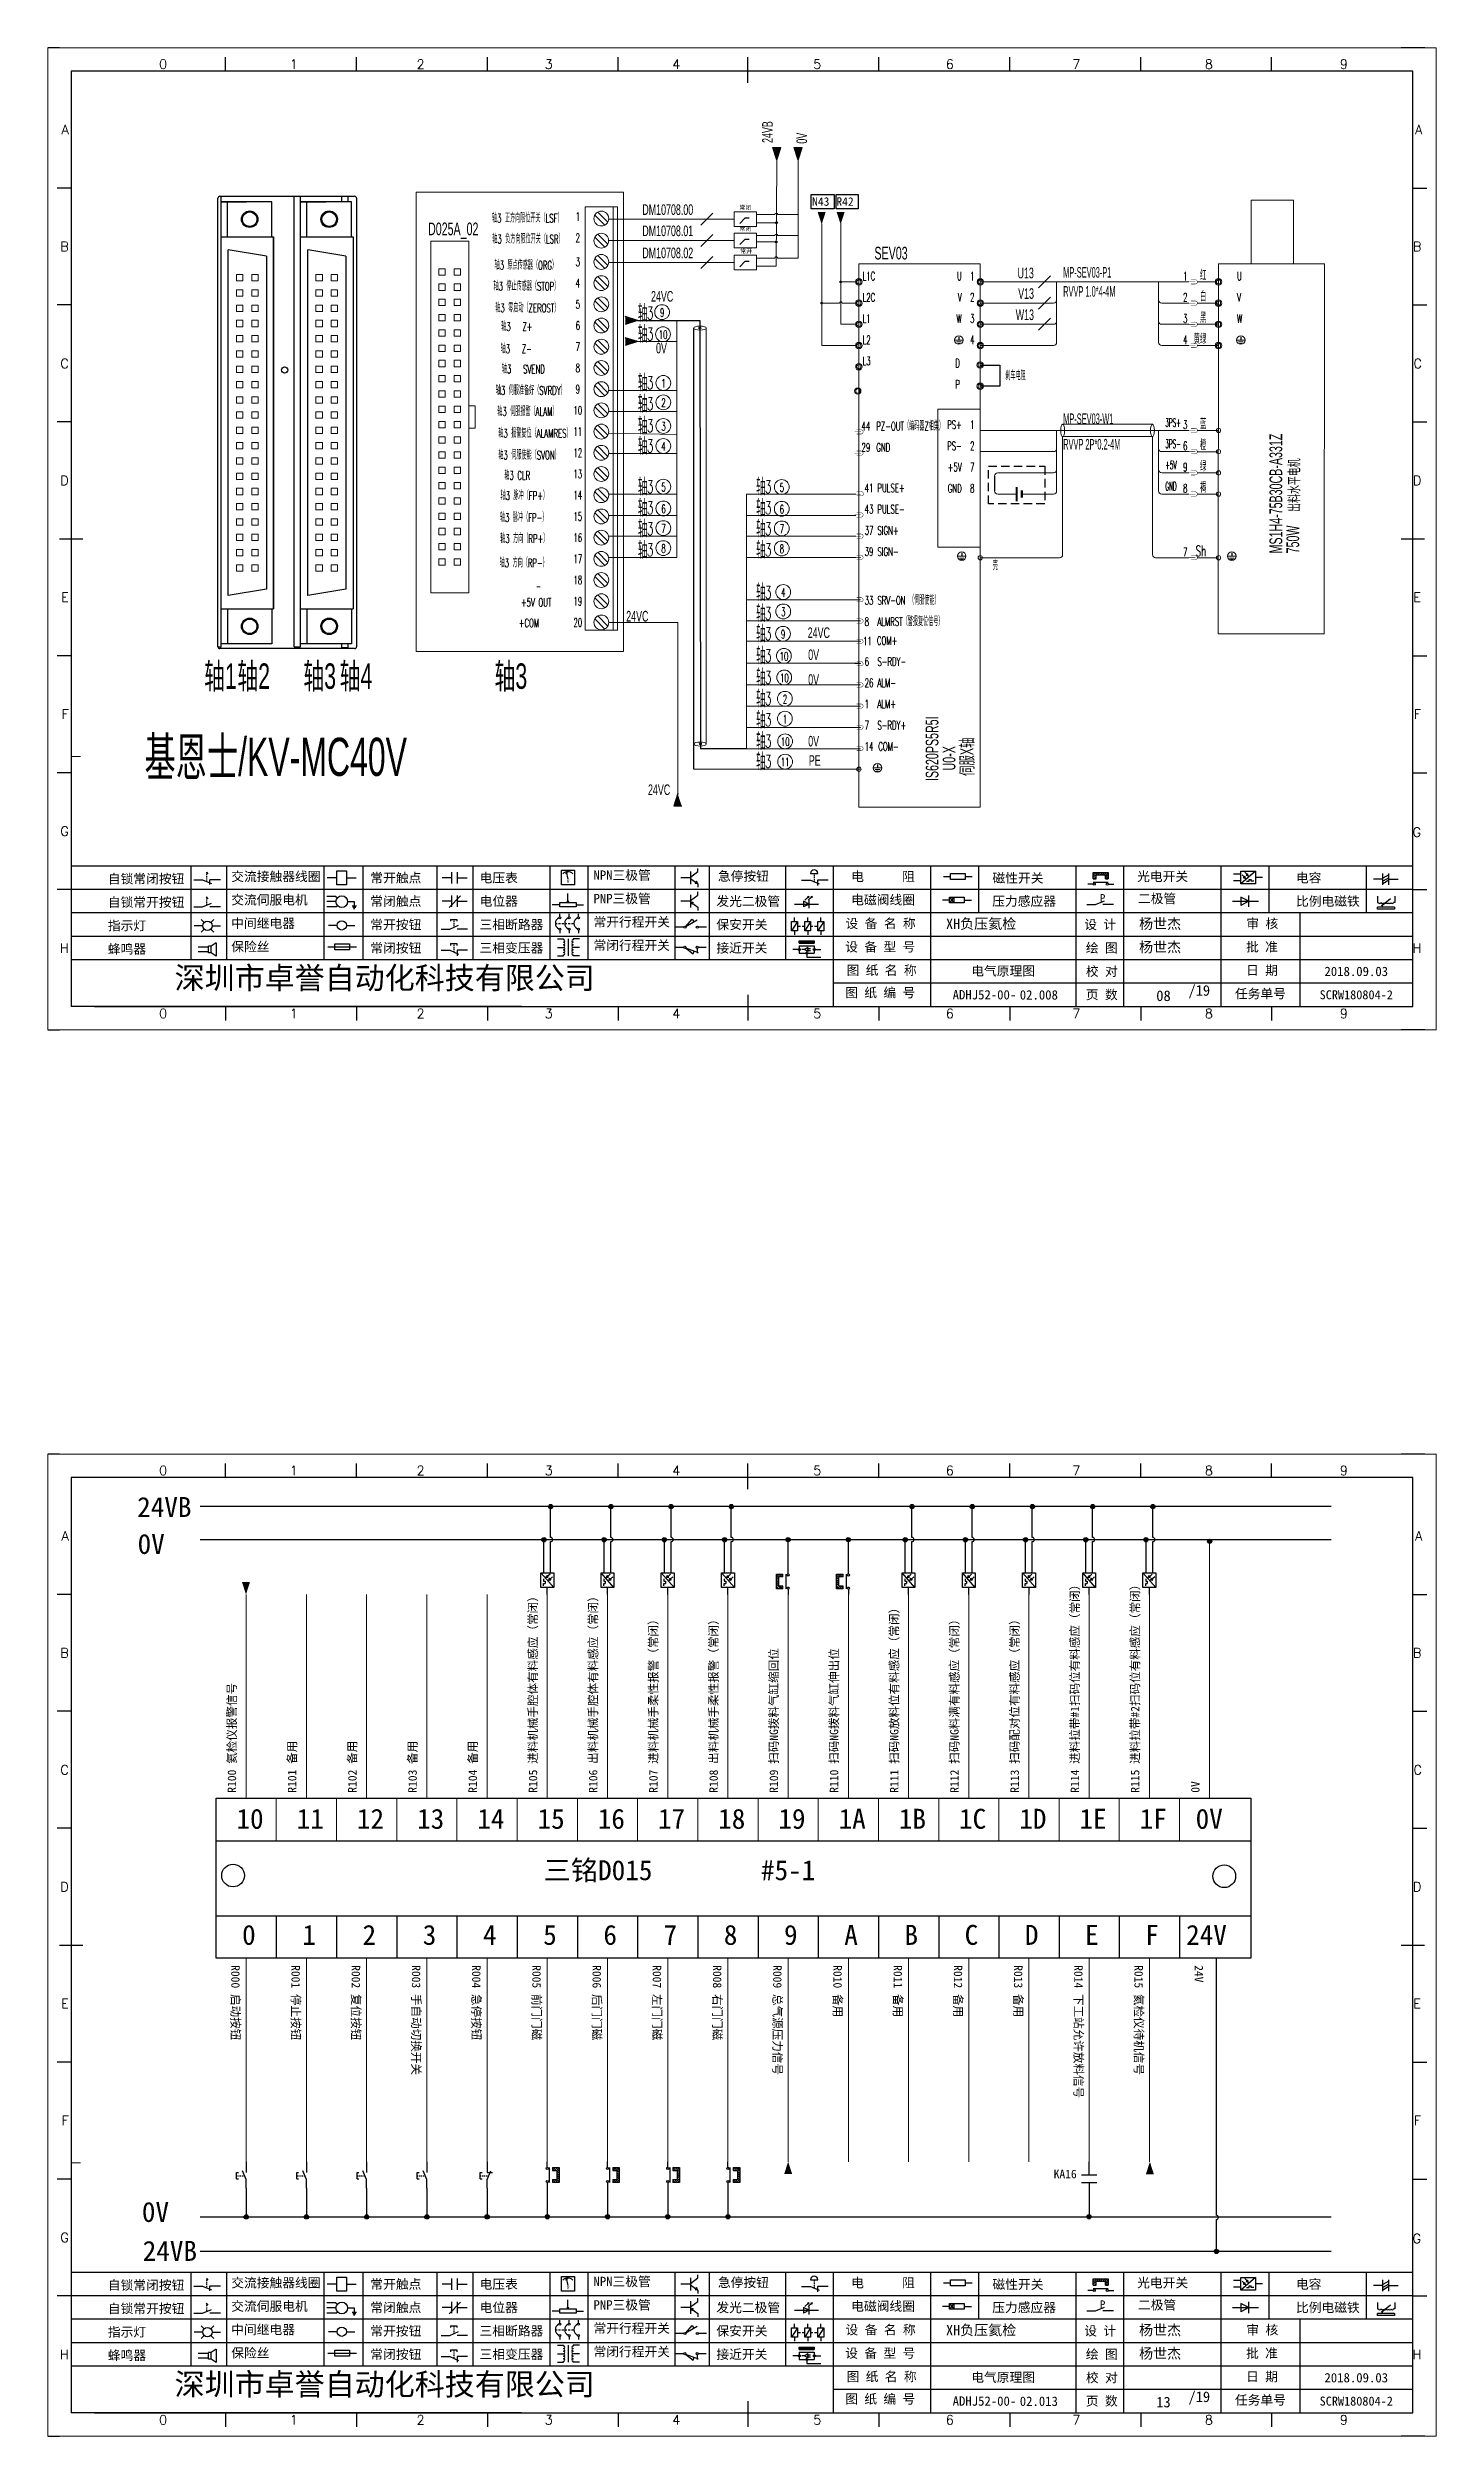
# Model space of a CAD drawing. Header units: millimetres. Extents: x 17734 to 28845, y 9358 to 11073.
# Drawn here: x 23709 to 24037, y 9752 to 10315 of the extents above; entities that cross this region are included whole.
import ezdxf
from ezdxf.enums import TextEntityAlignment as Align
from ezdxf.lldxf.tags import DXFTag

# ---------------------------------------------------------------- set-up
doc = ezdxf.new("R2010")
doc.units = ezdxf.units.MM
doc.linetypes.add('DASHED', pattern=[0.75, 0.5, -0.25])
doc.layers.add('1', color=3, linetype='Continuous', lineweight=20)
doc.layers.add('Dimension', color=3, linetype='Continuous', lineweight=13)
for name, color, linetype in [('AE_BOR', 1, 'Continuous'), ('MISC', 2, 'Continuous'), ('SYMS', 7, 'Continuous'), ('Z_OM_GAIKEI', 7, 'Continuous')]:
    doc.layers.add(name, color=color, linetype=linetype)
doc.styles.get("Standard").update_dxf_attribs({"font": ''})
doc.styles.add('WD', font='romans.shx', dxfattribs={"bigfont": 'gbcbig.shx'})
doc.styles.add('样式 0', font='')
doc.styles.add('样式 8', font='arial.ttf')
doc.styles.add('汉字', font='')
doc.styles.get('Standard').set_extended_font_data('SimSun')
doc.styles.get('样式 0').set_extended_font_data('KaiTi_GB2312')
doc.styles.get('汉字').set_extended_font_data('新宋体')
tags = doc.linetypes.add('ACAD_ISO02W100', pattern=[15, 12, -3]).pattern_tags.tags
tags[6:7] = [DXFTag(74, 4), DXFTag(75, 0), DXFTag(340, '0'), DXFTag(46, 1.0), DXFTag(50, 0.0), DXFTag(44, 0.0), DXFTag(45, 0.0)]
tags[4:5] = [DXFTag(74, 4), DXFTag(75, 0), DXFTag(340, '0'), DXFTag(46, 1.0), DXFTag(50, 0.0), DXFTag(44, 0.0), DXFTag(45, 0.0)]

msp = doc.modelspace()

# ---------------------------------------------------------------- texts
at = {"lineweight": 0, "style": 'WD', "width": 0.6}
for s, height, p in [('轴3 正方向限位开关（LSF）', 2, (23822.256, 10275.075)), ('1', 2, (23834.164, 10275.205)), ('轴3 负方向限位开关（LSR）', 2, (23822.394, 10270.141)), ('2', 2, (23834.164, 10270.205)), ('轴3 原点传感器（ORG）', 2, (23821.897, 10263.995)), ('3', 2, (23834.164, 10264.52)), ('轴3 停止传感器（STOP）', 2, (23822.035, 10259.039)), ('4', 2, (23834.164, 10259.52)), ('轴3 零启动（ZEROST）', 2, (23822.256, 10253.91)), ('5', 2, (23834.164, 10254.52)), ('轴', 4, (23849.471, 10252.631)), ('3', 3, (23851.194, 10252.461)), ('9', 2, (23854.066, 10252.579)), ('轴3   Z+', 2, (23819.78, 10249.516)), ('6', 2, (23834.164, 10249.52)), ('轴', 4, (23849.471, 10247.661)), ('3', 3, (23851.194, 10247.491)), ('10', 2, (23854.262, 10247.373)), ('轴3   Z-', 2, (23819.642, 10244.275)), ('7', 2, (23834.164, 10244.52)), ('轴3   SVEND', 2, (23821.315, 10239.506)), ('8', 2, (23834.164, 10239.52)), ('轴', 4, (23849.471, 10236.186)), ('3', 3, (23851.194, 10236.017)), ('1', 2, (23854.361, 10235.895)), ('轴3 伺服准备好（SVRDY）', 2, (23823.062, 10234.453)), ('轴3 伺服报警（ALAM）', 2, (23822.265, 10229.497)), ('9', 2, (23834.164, 10234.52)), ('轴', 4, (23849.471, 10231.22)), ('3', 3, (23851.194, 10231.05)), ('2', 2, (23854.361, 10231.326)), ('轴3 报警复位（ALAMRES）', 2, (23824.048, 10224.368)), ('10', 2, (23834.164, 10229.52)), ('11', 2, (23834.164, 10224.52)), ('轴', 4, (23849.471, 10226.052)), ('3', 3, (23851.194, 10225.883)), ('3', 2, (23854.361, 10225.738)), ('轴3 伺服使能（SVON）', 2, (23822.659, 10219.225)), ('12', 2, (23834.164, 10219.52)), ('轴', 4, (23849.471, 10221.287)), ('3', 3, (23851.194, 10221.117)), ('4', 2, (23854.361, 10221.032)), ('轴3 CLR', 2, (23819.892, 10214.434)), ('13', 2, (23834.164, 10214.52)), ('轴', 4, (23849.471, 10211.689)), ('轴', 4, (23877.331, 10211.69)), ('轴3 脉冲（FP+）', 2, (23821.53, 10209.665)), ('14', 2, (23834.164, 10209.52)), ('轴', 4, (23849.471, 10206.697)), ('3', 3, (23851.194, 10211.52)), ('5', 2, (23854.361, 10211.432)), ('轴', 4, (23877.331, 10206.698)), ('3', 3, (23879.054, 10211.52)), ('5', 2, (23882.287, 10211.355)), ('轴3 脉冲（FP-）', 2, (23821.392, 10204.5)), ('15', 2, (23834.164, 10204.52)), ('轴', 4, (23849.471, 10201.78)), ('3', 3, (23851.194, 10206.528)), ('3', 3, (23851.194, 10201.611)), ('7', 2, (23854.361, 10201.661)), ('6', 2, (23854.361, 10206.299)), ('轴', 4, (23877.331, 10201.781)), ('3', 3, (23879.054, 10206.528)), ('3', 3, (23879.054, 10201.611)), ('7', 2, (23882.287, 10201.584)), ('6', 2, (23882.287, 10206.221)), ('轴3 方向（RP+）', 2, (23821.53, 10199.544)), ('16', 2, (23834.164, 10199.52)), ('轴', 4, (23849.471, 10196.784)), ('3', 3, (23851.194, 10196.614)), ('8', 2, (23854.361, 10196.955)), ('轴', 4, (23877.331, 10196.784)), ('3', 3, (23879.054, 10196.614)), ('8', 2, (23882.287, 10196.878)), ('轴3 方向（RP-）', 2, (23821.392, 10193.817)), ('17', 2, (23834.164, 10194.52)), ('_', 2, (23824.895, 10189.048)), ('18', 2, (23834.164, 10189.52)), ('轴', 4, (23877.331, 10186.764)), ('3', 3, (23879.054, 10186.594)), ('4', 2, (23882.622, 10186.59)), ('+COM', 2, (23822.64, 10179.409)), ('+5V OUT ', 2, (23824.757, 10184.257)), ('20', 2, (23834.164, 10179.52)), ('19', 2, (23834.164, 10184.52)), ('轴', 4, (23877.331, 10181.823)), ('3', 3, (23879.054, 10181.653)), ('3', 2, (23882.622, 10182.021)), ('轴', 4, (23877.331, 10177.043)), ('3', 3, (23879.054, 10176.873)), ('9', 2, (23882.587, 10176.755)), ('轴', 4, (23877.331, 10171.837)), ('轴', 4, (23877.331, 10166.74)), ('3', 3, (23879.054, 10171.667)), ('10', 2, (23882.784, 10171.549)), ('轴', 4, (23877.331, 10161.726)), ('3', 3, (23879.054, 10166.57)), ('3', 3, (23879.054, 10161.557)), ('10', 2, (23882.868, 10166.452)), ('轴', 4, (23877.331, 10156.719)), ('3', 3, (23879.054, 10156.549)), ('2', 2, (23883.022, 10161.44)), ('1', 2, (23883.022, 10156.734)), ('轴', 4, (23877.331, 10151.699)), ('3', 3, (23879.054, 10151.53)), ('10', 2, (23883.077, 10151.412)), ('轴', 4, (23877.331, 10146.912)), ('3', 3, (23879.054, 10146.742)), ('11', 2, (23883.077, 10146.624))]:
    msp.add_text(s, height=height, dxfattribs=at).set_placement(p, align=Align.MIDDLE)
for s, p in [('L1C', (23901.31, 10260.161)), ('1', (23976.905, 10260.169)), ('U', (23989.627, 10260.161)), ('L2C', (23901.31, 10255.161)), ('2', (23976.905, 10255.169)), ('V', (23989.627, 10255.161)), ('L1', (23901.31, 10250.157)), ('3', (23976.905, 10250.165)), ('W', (23989.627, 10250.157)), ('L2', (23901.31, 10245.157)), ('L3', (23901.31, 10240.153)), ('4', (23976.905, 10245.161)), ('刹车电阻', (23934.99, 10236.665)), ('44', (23901.06, 10224.795)), ('PZ-OUT（编码器Z相集）', (23904.56, 10224.795)), ('3', (23976.905, 10225.149)), ('29', (23901.06, 10219.795)), ('GND', (23904.56, 10219.795)), ('6', (23976.905, 10220.145)), ('9', (23976.905, 10215.145)), ('41', (23901.81, 10210.22)), ('PULSE+', (23904.81, 10210.22)), ('8', (23976.905, 10210.145)), ('43', (23901.81, 10205.22)), ('PULSE-', (23904.81, 10205.22)), ('37', (23901.81, 10200.22)), ('39', (23901.81, 10195.22)), ('SIGN+', (23904.81, 10200.22)), ('SIGN-', (23904.81, 10195.22)), ('7', (23976.905, 10195.145)), ('33', (23901.81, 10183.732)), ('SRV-ON （伺服使能）', (23904.81, 10183.732)), ('8', (23901.81, 10178.728)), ('ALMRST（警报复位信号） ', (23904.81, 10178.728)), ('11', (23901.403, 10174.144)), ('COM+', (23904.699, 10174.254)), ('6', (23901.81, 10169.297)), ('S-RDY-', (23904.81, 10169.297)), ('26', (23901.81, 10164.293)), ('ALM- ', (23904.81, 10164.293)), ('1', (23901.81, 10159.305)), ('ALM+', (23904.81, 10159.305)), ('7', (23901.81, 10154.301)), ('S-RDY+', (23904.81, 10154.301)), ('14', (23901.81, 10149.301)), ('COM-', (23905.021, 10149.301))]:
    msp.add_text(s, height=2, dxfattribs=at).set_placement(p)
for s, height, p in [('U', 2, (23924.702, 10260.161)), ('1', 2, (23927.702, 10260.169)), ('红', 2.5, (23982.371, 10260.161)), ('V', 2, (23924.702, 10255.161)), ('2', 2, (23927.702, 10255.169)), ('白', 2.5, (23982.371, 10255.161)), ('W', 2, (23924.702, 10250.161)), ('3', 2, (23927.702, 10250.165)), ('黄绿', 2.5, (23982.371, 10245.157)), ('黑', 2.5, (23982.371, 10250.157)), ('4', 2, (23927.702, 10245.161)), ('D', 2, (23924.26, 10239.654)), ('P', 2, (23924.26, 10234.654)), ('Sh', 2.5, (23982.371, 10195.141))]:
    msp.add_text(s, height=height, dxfattribs=at).set_placement(p, align=Align.RIGHT)
at = {"color": 6, "lineweight": 0, "style": 'WD', "width": 0.6}
for s, height, p in [('PS+', 2, (23924.702, 10225.145)), ('1', 2, (23927.702, 10225.145)), ('蓝', 2.5, (23982.371, 10225.141)), ('PS-', 2, (23924.702, 10220.145)), ('2', 2, (23927.702, 10220.145)), ('橙', 2.5, (23982.371, 10220.141)), ('+5V', 2, (23924.702, 10215.145)), ('7', 2, (23927.702, 10215.145)), ('绿', 2.5, (23982.371, 10215.141)), ('GND', 2, (23924.702, 10210.141)), ('8', 2, (23927.702, 10210.141)), ('褐', 2.5, (23982.371, 10210.141)), ('壳', 2, (23933.205, 10191.859))]:
    msp.add_text(s, height=height, dxfattribs=at).set_placement(p, align=Align.RIGHT)
at = {"color": 6, "lineweight": 0, "style": 'WD', "width": 0.4}
for s, p in [('3PS+', (23972.703, 10225.641)), ('3PS-', (23972.703, 10220.641)), ('+5V', (23972.703, 10215.641)), ('GND', (23972.703, 10210.641))]:
    msp.add_text(s, height=2, dxfattribs=at).set_placement(p)
at = {"color": 0, "lineweight": -2}
for s, insert, char_height, width, attachment_point in [('电气原理图', (23934.466, 10097.257), 2.205, 34.2306, 5), ('02.008', (23938.381, 10092.831), 2.205, 5.72397, 1), ('24VB', (23730.247, 9973.354), 4.7064, 14.27309, 1), ('0V', (23730.351, 9964.652), 4.7064, 14.27309, 1), ('10', (23753.661, 9899.86), 4.7064, 7.20347, 1), ('11', (23767.861, 9899.86), 4.7064, 7.20347, 1), ('12', (23782.061, 9899.86), 4.7064, 7.20347, 1), ('13', (23796.261, 9899.86), 4.7064, 7.20347, 1), ('14', (23810.461, 9899.86), 4.7064, 7.20347, 1), ('15', (23824.661, 9899.86), 4.7064, 7.20347, 1), ('16', (23838.861, 9899.86), 4.7064, 7.20347, 1), ('17', (23853.061, 9899.86), 4.7064, 7.20347, 1), ('18', (23867.261, 9899.86), 4.7064, 7.20347, 1), ('19', (23881.461, 9899.86), 4.7064, 7.20347, 1), ('1A', (23895.661, 9899.86), 4.7064, 7.20347, 1), ('1B', (23909.861, 9899.86), 4.7064, 7.20347, 1), ('1C', (23924.061, 9899.86), 4.7064, 7.20347, 1), ('1D', (23938.261, 9899.86), 4.7064, 7.20347, 1), ('1E', (23952.461, 9899.86), 4.7064, 7.20347, 1), ('1F', (23966.661, 9899.86), 4.7064, 7.20347, 1), ('0V', (23979.861, 9899.86), 4.7064, 7.20347, 1), ('           三铭D015        #5-1', (23790.884, 9887.737), 4.70644, 136.41156, 1), ('0', (23754.993, 9872.495), 4.706, 7.20347, 1), ('1', (23769.193, 9872.495), 4.706, 7.20347, 1), ('2', (23783.393, 9872.495), 4.706, 7.20347, 1), ('3', (23797.593, 9872.495), 4.706, 7.20347, 1), ('4', (23811.793, 9872.495), 4.706, 7.20347, 1), ('5', (23825.993, 9872.495), 4.706, 7.20347, 1), ('6', (23840.193, 9872.495), 4.706, 7.20347, 1), ('7', (23854.393, 9872.495), 4.706, 7.20347, 1), ('8', (23868.593, 9872.495), 4.706, 7.20347, 1), ('9', (23882.793, 9872.495), 4.706, 7.20347, 1), ('A', (23896.993, 9872.495), 4.706, 7.20347, 1), ('B', (23911.193, 9872.495), 4.706, 7.20347, 1), ('C', (23925.393, 9872.495), 4.706, 7.20347, 1), ('D', (23939.593, 9872.495), 4.706, 7.20347, 1), ('E', (23953.793, 9872.495), 4.706, 7.20347, 1), ('F', (23967.993, 9872.495), 4.706, 7.20347, 1), ('24V', (23977.614, 9872.495), 4.7064, 7.20347, 1), ('KA16', (23946.374, 9814.772), 2, 7.20347, 1), ('0V', (23731.356, 9807.179), 4.7064, 14.27309, 1), ('24VB', (23731.549, 9797.998), 4.7064, 14.27309, 1), ('电气原理图', (23934.466, 9765.732), 2.205, 34.2306, 5), ('02.013', (23938.381, 9761.306), 2.205, 5.72397, 1)]:
    msp.add_mtext(s, dxfattribs=dict(at, insert=insert, char_height=char_height, width=width, attachment_point=attachment_point))
at = {"color": 0, "linetype": 'ByBlock', "lineweight": -2, "char_height": 2.5, "width": 5.1278, "attachment_point": 5}
for s, insert in [('08', (23972.281, 10091.508)), ('13', (23972.281, 9759.983))]:
    msp.add_mtext(s, dxfattribs=dict(at, insert=insert))
at = {"color": 0, "lineweight": -2, "char_height": 2, "width": 71.79445, "attachment_point": 1}
for s, insert, rotation in [('R105 {\\f宋体|b0|i0|c134|p2;\\H1x;\\C256;进料机械手腔体有料感应（常闭）}', (23822.578, 9903.648), 90), ('R106 {\\f宋体|b0|i0|c134|p2;\\H1x;\\C256;出料机械手腔体有料感应（常闭）}', (23836.778, 9903.648), 90), ('R114 {\\f宋体|b0|i0|c134|p2;\\H1x;\\C256;进料拉带#1扫码位有料感应（常闭）}', (23950.378, 9903.648), 90), ('R115 {\\f宋体|b0|i0|c134|p2;\\H1x;\\C256;进料拉带#2扫码位有料感应（常闭）}', (23964.578, 9903.648), 90), ('R107 {\\f宋体|b0|i0|c134|p2;\\H1x;\\C256;进料机械手柔性报警（常闭）}', (23850.978, 9903.648), 90), ('R108 {\\f宋体|b0|i0|c134|p2;\\H1x;\\C256;出料机械手柔性报警（常闭）}', (23865.178, 9903.648), 90), ('R111 {\\f宋体|b0|i0|c134|p2;\\H1x;\\C256;扫码NG放料位有料感应（常闭）}', (23907.778, 9903.648), 90), ('R112 {\\f宋体|b0|i0|c134|p2;\\H1x;\\C256;扫码NG料满有料感应（常闭）}', (23921.978, 9903.648), 90), ('R113 {\\f宋体|b0|i0|c134|p2;\\H1x;\\C256;扫码配对位有料感应（常闭）}', (23936.178, 9903.648), 90), ('R109 {\\f宋体|b0|i0|c134|p2;\\H1x;\\C256;扫码NG拨料气缸缩回位}', (23879.378, 9903.648), 90), ('R110 {\\f宋体|b0|i0|c134|p2;\\H1x;\\C256;扫码NG拨料气缸伸出位}', (23893.578, 9903.648), 90), ('R100 {\\C256;氦检仪报警信号}', (23751.578, 9903.648), 90), ('R101 {\\f宋体|b0|i0|c134|p2;\\H1x;\\C256;备用}', (23765.778, 9903.648), 90), ('R102 {\\f宋体|b0|i0|c134|p2;\\H1x;\\C256;备用}', (23779.978, 9903.648), 90), ('R103 {\\f宋体|b0|i0|c134|p2;\\H1x;\\C256;备用}', (23794.178, 9903.648), 90), ('R104 {\\f宋体|b0|i0|c134|p2;\\H1x;\\C256;备用}', (23808.378, 9903.648), 90), ('0V', (23978.778, 9903.648), 90), ('{\\C256;R000 启动按钮}', (23754.438, 9863.004), 270), ('{\\C256;R001 停止按钮}', (23768.638, 9863.004), 270), ('{\\C256;R002 复位按钮}', (23782.838, 9863.004), 270), ('{\\C256;R003 手自动切换开关}', (23797.038, 9863.004), 270), ('{\\C256;R004 急停按钮}', (23811.238, 9863.004), 270), ('{\\C256;R005 前门门磁}', (23825.438, 9863.004), 270), ('{\\C256;R006 后门门磁}', (23839.638, 9863.004), 270), ('{\\C256;R007 左门门磁}', (23853.838, 9863.004), 270), ('{\\C256;R008 右门门磁}', (23868.038, 9863.004), 270), ('{\\C256;R009 总气源压力信号}', (23882.238, 9863.004), 270), ('{\\C256;R010 备用}', (23896.438, 9863.004), 270), ('{\\C256;R011 备用}', (23910.638, 9863.004), 270), ('{\\C256;R012 备用}', (23924.838, 9863.004), 270), ('{\\C256;R013 备用}', (23939.038, 9863.004), 270), ('{\\C256;R014 下工站允许放料信号}', (23953.238, 9863.004), 270), ('{\\C256;R015 氦检仪待机信号}', (23967.438, 9863.004), 270), ('{\\C256;24V}', (23981.638, 9863.004), 270)]:
    msp.add_mtext(s, dxfattribs=dict(at, insert=insert, rotation=rotation))
at = {"layer": 'Dimension', "lineweight": 0, "style": '样式 8', "width": 0.6}
for s, height, p in [('24VB', 2.5, (23880.135, 10292.563)), ('0V', 2.5, (23888.227, 10292.396)), ('750W', 3, (24004.276, 10195.802)), ('伺服X轴', 3, (23927.401, 10143.348)), ('U0-X', 3, (23923.204, 10144.64))]:
    msp.add_text(s, height=height, rotation=90, dxfattribs=at).set_placement(p)
at = {"layer": 'Dimension', "color": 6, "lineweight": 0, "style": '样式 8', "width": 0.6}
for s, p in [('DM10708.00', (23861.37, 10275.595)), ('DM10708.01', (23861.37, 10270.595)), ('DM10708.02', (23861.37, 10265.392))]:
    msp.add_text(s, height=2.5, dxfattribs=at).set_placement(p, align=Align.RIGHT)
at = {"layer": 'Dimension', "lineweight": 0, "style": '样式 8', "width": 0.6}
for s, height, p in [('D025A_02', 3, (23798.845, 10270.802)), ('SEV03', 3, (23904.116, 10265.094)), ('24VC', 2.5, (23845.573, 10179.749)), ('24VC', 2.5, (23888.38, 10175.868)), ('轴1', 6, (23746.027, 10163.877)), ('轴2', 6, (23753.871, 10163.877)), ('轴3', 6, (23769.438, 10163.877)), ('轴4', 6, (23777.996, 10163.877)), ('轴3', 6, (23814.518, 10163.877)), ('0V', 2.5, (23888.495, 10170.67)), ('0V', 2.5, (23888.495, 10164.815)), ('基恩士/KV-MC40V ', 9, (23731.959, 10143.352)), ('0V', 2.5, (23888.495, 10150.296)), ('PE', 2.5, (23888.638, 10145.737)), ('24VC', 2.5, (23850.709, 10138.851))]:
    msp.add_text(s, height=height, dxfattribs=at).set_placement(p)
for s, p in [('U13', (23941.698, 10260.65)), ('W13', (23941.739, 10250.811)), ('V13', (23941.739, 10255.811))]:
    msp.add_text(s, height=2.5, dxfattribs=at).set_placement(p, align=Align.RIGHT)
at = {"layer": 'Dimension', "color": 3, "lineweight": 0, "style": '样式 8', "width": 0.5}
for s, p in [('MP-SEV03-P1', (23948.629, 10260.811)), ('MP-SEV03-W1', (23948.629, 10226.295))]:
    msp.add_text(s, height=2.5, dxfattribs=at).set_placement(p)
at = {"layer": 'Dimension', "color": 1, "lineweight": 0, "style": '样式 8', "width": 0.5}
for s, p in [('RVVP 1.0*4-4M', (23948.629, 10258.811)), ('RVVP 2P*0.2-4M', (23948.629, 10222.795))]:
    msp.add_text(s, height=2.5, dxfattribs=at).set_placement(p, align=Align.TOP_LEFT)
at = {"layer": 'Dimension', "color": 3, "lineweight": 0, "style": '样式 8', "width": 0.6}
for s, p in [('24VC', (23856.669, 10255.16)), ('0V', (23855.17, 10242.959))]:
    msp.add_text(s, height=2.5, dxfattribs=at).set_placement(p, align=Align.RIGHT)
at = {"layer": 'Dimension', "color": 6, "lineweight": 0, "style": '样式 8', "width": 0.6}
for s, p in [('MS1H4-75B30CB-A331Z', (24000.276, 10195.802)), ('IS620PS5R5I', (23919.204, 10142.14))]:
    msp.add_text(s, height=3, rotation=90, dxfattribs=at).set_placement(p)
at = {"layer": 'Dimension', "color": 3, "lineweight": 0, "style": '样式 8', "width": 0.6}
msp.add_text('出料水平电机', height=2.5, rotation=90, dxfattribs=at).set_placement((24004.311, 10205.602))
at = {"layer": 'MISC', "color": 3, "attachment_point": 1, "style": '样式 0'}
for s, insert, char_height, width in [('{\\fSimSun|b0|i0|c134|p2;常闭}', (23872.262, 10277.843), 1, 6.35251), ('N43', (23889.41, 10279.749), 2, 5.01683), ('R42', (23895.135, 10279.749), 2, 5.01683), ('{\\fSimSun|b0|i0|c134|p2;常闭}', (23872.262, 10272.843), 1, 6.35251), ('{\\fSimSun|b0|i0|c134|p2;常开}', (23872.476, 10267.564), 1, 6.35251)]:
    msp.add_mtext(s, dxfattribs=dict(at, insert=insert, char_height=char_height, width=width))

# ---------------------------------------------------------------- blocks, each defined once
blk = doc.blocks.new('磁性开关')
at = {"linetype": 'ByBlock'}
h = blk.add_hatch(dxfattribs=at)
h.set_pattern_fill('ANSI31', color=256, scale=0.1, style=0)
h.paths.add_polyline_path([(-1910.88, -776.69), (-1910.88, -775.29), (-1907.69, -775.29), (-1907.69, -776.69), (-1908.31, -776.69), (-1908.31, -775.79), (-1910.25, -775.79), (-1910.25, -776.69)])
for p, q in [((-1910.88, -776.69), (-1910.88, -775.29)), ((-1910.88, -775.29), (-1907.69, -775.29)), ((-1910.25, -776.69), (-1910.25, -775.79)), ((-1910.25, -775.79), (-1908.31, -775.79)), ((-1908.31, -776.69), (-1908.31, -775.79)), ((-1907.69, -775.29), (-1907.69, -776.69)), ((-1910.91, -777.81), (-1912.09, -777.81)), ((-1910.88, -776.69), (-1910.25, -776.69)), ((-1910.88, -777.39), (-1907.69, -777.39)), ((-1908.31, -776.69), (-1907.69, -776.69)), ((-1907.66, -777.81), (-1906.48, -777.81))]:
    blk.add_line(p, q, dxfattribs=at)
for centre in [(-1910.68, -777.81), (-1907.88, -777.81)]:
    blk.add_circle(centre, 0.225, dxfattribs=at)
blk = doc.blocks.new('*U8')
at = {"linetype": 'ByBlock'}
for p, q in [((-1909.23, -780.45), (-1909.23, -780.67)), ((-1909.23, -780.45), (-1908.92, -780.84)), ((-1909.23, -780.84), (-1909.23, -781.05)), ((-1909.23, -781.23), (-1909.23, -781.44)), ((-1911.92, -782.07), (-1910.06, -782.07)), ((-1910.06, -782.07), (-1908.18, -782.88)), ((-1909.23, -781.61), (-1909.23, -781.83)), ((-1909.23, -782), (-1909.23, -782.21)), ((-1909.23, -782.38), (-1909.23, -782.43)), ((-1908.52, -783.07), (-1908.52, -782.07)), ((-1906.25, -782.07), (-1908.52, -782.07))]:
    blk.add_line(p, q, dxfattribs=at)
blk = doc.blocks.new('*U11')
at = {"linetype": 'ByBlock'}
for p, q in [((-1908.88, -791.17), (-1909.23, -790.71)), ((-1909.23, -790.71), (-1909.23, -790.92)), ((-1909.23, -791.09), (-1909.23, -791.31)), ((-1909.23, -791.48), (-1909.23, -791.69)), ((-1911.92, -792.89), (-1910.06, -792.89)), ((-1910.06, -792.89), (-1908.18, -792.08)), ((-1909.23, -791.86), (-1909.23, -792.08)), ((-1909.23, -792.25), (-1909.23, -792.47)), ((-1906.25, -792.89), (-1908.52, -792.89))]:
    blk.add_line(p, q, dxfattribs=at)
blk = doc.blocks.new('蜂鸣器')
at = {"linetype": 'ByBlock'}
for p, q in [((-1908.8, -796.48), (-1911.01, -796.48)), ((-1908.25, -796.26), (-1908.8, -796.26)), ((-1908.8, -797.68), (-1908.8, -796.26)), ((-1907.17, -795.53), (-1908.25, -796.26)), ((-1908.25, -797.68), (-1908.25, -796.26)), ((-1907.17, -795.53), (-1907.17, -798.41)), ((-1908.8, -797.46), (-1911.01, -797.46)), ((-1908.25, -797.68), (-1908.8, -797.68)), ((-1907.17, -798.41), (-1908.25, -797.68))]:
    blk.add_line(p, q, dxfattribs=at)
blk = doc.blocks.new('指示灯')
at = {"linetype": 'ByBlock'}
for p, q in [((-1854.62, -775.59), (-1853.97, -776.23)), ((-1851.9, -775.59), (-1852.54, -776.23)), ((-1854.25, -776.92), (-1856.06, -776.92)), ((-1854.62, -778.25), (-1853.97, -777.61)), ((-1851.9, -778.25), (-1852.54, -777.61)), ((-1852.26, -776.92), (-1850.45, -776.92))]:
    blk.add_line(p, q, dxfattribs=at)
blk.add_circle((-1853.26, -776.92), 0.992, dxfattribs=at)
blk = doc.blocks.new('光电开关')
at = {"linetype": 'ByBlock'}
h = blk.add_hatch(dxfattribs=at)
h.set_pattern_fill('ANSI31', color=256, scale=0.01, style=0)
h.set_pattern_definition([(45, (0.172267, 0), (-0.0224506403, 0.0224506403), [])])
h.paths.add_polyline_path([(-1882.44, -776.34), (-1882.5, -775.91), (-1882.68, -776.07)])
h.paths.add_polyline_path([(-1882.86, -776.23), (-1882.44, -776.34), (-1882.68, -776.07)])
h.paths.add_polyline_path([(-1883.05, -776.88), (-1883.11, -776.45), (-1883.29, -776.61)])
h.paths.add_polyline_path([(-1883.47, -776.77), (-1883.05, -776.88), (-1883.29, -776.61)])
for p, q in [((-1884.01, -775.96), (-1885.56, -775.96)), ((-1880.91, -775.3), (-1884.01, -778.05)), ((-1883.75, -776.09), (-1883.05, -776.88)), ((-1883.14, -775.55), (-1882.44, -776.34)), ((-1882.5, -775.91), (-1882.86, -776.23)), ((-1882.44, -776.34), (-1882.86, -776.23)), ((-1882.44, -776.34), (-1882.5, -775.91)), ((-1884.01, -777.39), (-1885.56, -777.39)), ((-1883.11, -776.45), (-1883.47, -776.77)), ((-1883.05, -776.88), (-1883.47, -776.77)), ((-1883.05, -776.88), (-1883.11, -776.45)), ((-1882.78, -777.47), (-1882.23, -777.47)), ((-1882.23, -777.47), (-1882.23, -777.14)), ((-1882.23, -777.14), (-1881.78, -777.14)), ((-1881.78, -777.47), (-1881.78, -777.14)), ((-1881.23, -777.47), (-1881.78, -777.47)), ((-1879.37, -776.67), (-1880.91, -776.67))]:
    blk.add_line(p, q, dxfattribs=at)
blk.add_lwpolyline([(-1884.01, -775.3), (-1880.91, -775.3), (-1880.91, -778.05), (-1884.01, -778.05)], close=True, dxfattribs=at)
blk = doc.blocks.new('交流接触器线圈')
at = {"linetype": 'ByBlock'}
for p, q in [((-1880.82, -781.77), (-1882.87, -781.77)), ((-1878.72, -781.77), (-1876.67, -781.77))]:
    blk.add_line(p, q, dxfattribs=at)
blk.add_lwpolyline([(-1880.82, -780.28), (-1878.72, -780.28), (-1878.72, -783.26), (-1880.82, -783.26)], close=True, dxfattribs=at)
blk = doc.blocks.new('交流伺服电机')
at = {"linetype": 'ByBlock'}
for p, q in [((-1880.97, -785.75), (-1882.94, -785.75)), ((-1880.97, -785.75), (-1880.65, -786.03)), ((-1880.97, -786.85), (-1882.94, -786.85)), ((-1880.97, -787.94), (-1882.94, -787.94)), ((-1880.97, -787.94), (-1880.65, -787.67)), ((-1878.49, -786.85), (-1877.07, -786.85)), ((-1877.54, -787.72), (-1876.59, -787.72)), ((-1877.38, -788.01), (-1876.75, -788.01)), ((-1877.23, -788.29), (-1876.9, -788.29)), ((-1877.07, -786.85), (-1877.07, -787.72))]:
    blk.add_line(p, q, dxfattribs=at)
blk.add_circle((-1879.73, -786.85), 1.24, dxfattribs=at)
blk = doc.blocks.new('中间继电器')
at = {"linetype": 'ByBlock'}
for p, q in [((-1880.72, -791.92), (-1882.54, -791.92)), ((-1878.74, -791.92), (-1876.92, -791.92))]:
    blk.add_line(p, q, dxfattribs=at)
blk.add_circle((-1879.73, -791.92), 0.992, dxfattribs=at)
blk = doc.blocks.new('保险丝')
at = {"linetype": 'ByBlock'}
blk.add_line((-1882.72, -796.49), (-1876.55, -796.49), dxfattribs=at)
blk.add_lwpolyline([(-1881.2, -795.86), (-1878.06, -795.86), (-1878.06, -797.12), (-1881.2, -797.12)], close=True, dxfattribs=at)
blk = doc.blocks.new('常开按钮')
at = {"linetype": 'ByBlock'}
for p, q in [((-1909.9, -785.68), (-1908.56, -785.68)), ((-1909.9, -785.68), (-1909.9, -786.07)), ((-1909.23, -785.68), (-1909.23, -785.89)), ((-1909.23, -786.06), (-1909.23, -786.28)), ((-1909.23, -786.45), (-1909.23, -786.67)), ((-1908.56, -785.68), (-1908.56, -786.07)), ((-1911.92, -787.73), (-1910.06, -787.73)), ((-1910.06, -787.73), (-1908.18, -786.93)), ((-1909.23, -786.84), (-1909.23, -787.05)), ((-1909.23, -787.22), (-1909.23, -787.38)), ((-1906.25, -787.73), (-1908.52, -787.73))]:
    blk.add_line(p, q, dxfattribs=at)
blk = doc.blocks.new('常开触点')
at = {"linetype": 'ByBlock'}
for p, q in [((-1853.82, -782.99), (-1853.82, -780.56)), ((-1852.6, -782.99), (-1852.6, -780.56)), ((-1853.82, -781.77), (-1855.88, -781.77)), ((-1852.6, -781.77), (-1850.55, -781.77))]:
    blk.add_line(p, q, dxfattribs=at)
blk = doc.blocks.new('常闭触点')
at = {"linetype": 'ByBlock'}
for p, q in [((-1852.01, -785.66), (-1854.43, -788.1)), ((-1853.82, -787.99), (-1853.82, -785.56)), ((-1852.6, -787.99), (-1852.6, -785.56)), ((-1853.82, -786.77), (-1855.88, -786.77)), ((-1852.6, -786.77), (-1850.55, -786.77))]:
    blk.add_line(p, q, dxfattribs=at)
blk = doc.blocks.new('常闭按钮')
at = {"linetype": 'ByBlock'}
for p, q in [((-1854.11, -790.83), (-1852.77, -790.83)), ((-1854.11, -790.83), (-1854.11, -791.22)), ((-1853.44, -790.83), (-1853.44, -791.04)), ((-1853.44, -791.21), (-1853.44, -791.43)), ((-1852.77, -790.83), (-1852.77, -791.22)), ((-1856.13, -792.28), (-1854.28, -792.28)), ((-1854.28, -792.28), (-1852.4, -793.09)), ((-1853.44, -791.6), (-1853.44, -791.82)), ((-1853.44, -791.99), (-1853.44, -792.2)), ((-1853.44, -792.37), (-1853.44, -792.53)), ((-1850.47, -792.28), (-1852.73, -792.28)), ((-1852.73, -792.28), (-1852.73, -793.43))]:
    blk.add_line(p, q, dxfattribs=at)
blk = doc.blocks.new('电磁阀线圈')
at = {"linetype": 'ByBlock'}
for p, q in [((-1854.61, -796.54), (-1856.17, -796.54)), ((-1854.61, -795.92), (-1853.75, -797.16)), ((-1853.75, -795.92), (-1854.61, -797.16)), ((-1853.75, -795.92), (-1853.75, -797.16)), ((-1851.53, -796.54), (-1849.97, -796.54))]:
    blk.add_line(p, q, dxfattribs=at)
blk.add_lwpolyline([(-1854.61, -795.92), (-1851.53, -795.92), (-1851.53, -797.16), (-1854.61, -797.16)], close=True, dxfattribs=at)
blk = doc.blocks.new('电压表')
at = {"linetype": 'ByBlock'}
for p, q in [((-1814.84, -780.75), (-1814.91, -781.13)), ((-1814.6, -781.05), (-1814.91, -781.13)), ((-1814.84, -780.75), (-1814.46, -782.26)), ((-1814.84, -780.75), (-1814.6, -781.05))]:
    blk.add_line(p, q, dxfattribs=at)
blk.add_lwpolyline([(-1815.84, -780.34), (-1813.07, -780.34), (-1813.07, -783.49), (-1815.84, -783.49)], close=True, dxfattribs=at)
blk.add_arc((-1814.46, -782.26), 1.56, 46.8313, 133.1687, dxfattribs=at)
at = {"linetype": 'ByBlock', "insert": (-1814.7, -782.39), "char_height": 0.75, "width": 0.6768, "attachment_point": 1}
blk.add_mtext('V', dxfattribs=at)
blk = doc.blocks.new('电位器')
at = {"linetype": 'ByBlock'}
for p, q in [((-1814.45, -787.3), (-1814.45, -785.39)), ((-1816.21, -787.75), (-1817.79, -787.75)), ((-1814.45, -787.3), (-1814.62, -786.96)), ((-1814.62, -786.96), (-1814.27, -786.96)), ((-1814.45, -787.3), (-1814.27, -786.96)), ((-1812.68, -787.75), (-1811.1, -787.75))]:
    blk.add_line(p, q, dxfattribs=at)
blk.add_lwpolyline([(-1816.21, -787.3), (-1812.68, -787.3), (-1812.68, -788.2), (-1816.21, -788.2)], close=True, dxfattribs=at)
blk = doc.blocks.new('三相断路器')
at = {"linetype": 'ByBlock'}
for p, q in [((-1816.17, -790.33), (-1816.17, -789.7)), ((-1814.17, -790.33), (-1814.17, -789.7)), ((-1812.18, -790.33), (-1812.18, -789.7)), ((-1817.14, -791.74), (-1816.72, -791.74)), ((-1816.45, -791.74), (-1816.03, -791.74)), ((-1816.17, -793.19), (-1816.17, -793.83)), ((-1815.76, -791.74), (-1815.34, -791.74)), ((-1815.07, -791.74), (-1814.65, -791.74)), ((-1814.38, -791.74), (-1813.96, -791.74)), ((-1814.17, -793.19), (-1814.17, -793.83)), ((-1813.69, -791.74), (-1813.27, -791.74)), ((-1812.18, -793.19), (-1812.18, -793.83))]:
    blk.add_line(p, q, dxfattribs=at)
for centre in [(-1816.17, -790.55), (-1814.17, -790.55), (-1812.18, -790.55), (-1816.17, -792.98), (-1814.17, -792.98), (-1812.18, -792.98)]:
    blk.add_circle(centre, 0.219, dxfattribs=at)
for centre in [(-1815.81, -791.74), (-1813.82, -791.74), (-1811.83, -791.74)]:
    blk.add_arc(centre, 1.32, 115.5791, 244.4209, dxfattribs=at)
blk = doc.blocks.new('三相变压器')
at = {"linetype": 'ByBlock'}
for p, q in [((-1816.69, -795.03), (-1815.37, -795.03)), ((-1815.37, -795.03), (-1815.37, -795.24)), ((-1814.34, -798.7), (-1814.34, -795.04)), ((-1812, -795.03), (-1813.32, -795.03)), ((-1813.32, -795.03), (-1813.32, -795.24)), ((-1816.69, -796.87), (-1815.37, -796.87)), ((-1816.69, -798.71), (-1815.37, -798.71)), ((-1815.37, -798.71), (-1815.37, -798.5)), ((-1812, -796.87), (-1813.32, -796.87)), ((-1813.32, -798.71), (-1813.32, -798.5)), ((-1812, -798.71), (-1813.32, -798.71))]:
    blk.add_line(p, q, dxfattribs=at)
for centre, start, end in [((-1815.37, -795.51), 270, 90), ((-1815.37, -796.06), 270, 90), ((-1815.37, -796.6), 270, 90), ((-1813.32, -795.51), 90, 270), ((-1813.32, -796.06), 90, 270), ((-1813.32, -796.6), 90, 270), ((-1815.37, -797.14), 270, 90), ((-1815.37, -797.68), 270, 90), ((-1815.37, -798.23), 270, 90), ((-1813.32, -797.14), 90, 270), ((-1813.32, -797.68), 90, 270), ((-1813.32, -798.23), 90, 270)]:
    blk.add_arc(centre, 0.271, start, end, dxfattribs=at)
blk = doc.blocks.new('压力感应器')
at = {"linetype": 'ByBlock'}
for p, q in [((-1817.44, -777.73), (-1815.59, -777.73)), ((-1815.59, -777.73), (-1813.71, -776.93)), ((-1811.78, -777.73), (-1814.05, -777.73))]:
    blk.add_line(p, q, dxfattribs=at)
at = {"linetype": 'ByBlock', "insert": (-1814.65, -775.48), "char_height": 1.68, "width": 1.2242, "attachment_point": 1}
blk.add_mtext('{\\fNSimSun|b0|i0|c134|p49;P}', dxfattribs=at)
blk = doc.blocks.new('二极管')
at = {"linetype": 'ByBlock'}
for p, q in [((-1783.97, -776.77), (-1785.69, -775.9)), ((-1785.69, -775.9), (-1785.69, -777.65)), ((-1783.97, -777.99), (-1783.97, -775.56)), ((-1787.52, -776.77), (-1781.92, -776.77)), ((-1783.97, -776.77), (-1785.69, -777.65))]:
    blk.add_line(p, q, dxfattribs=at)
blk = doc.blocks.new('NPN三极管')
at = {"linetype": 'ByBlock'}
for p, q in [((-1785.73, -780.61), (-1785.73, -783.32)), ((-1785.73, -781.82), (-1784.15, -780.66)), ((-1784.15, -780.66), (-1784.15, -779.98)), ((-1785.73, -781.97), (-1787.81, -781.97)), ((-1785.73, -782.11), (-1784.15, -783.27)), ((-1784.41, -782.73), (-1784.74, -783.18)), ((-1784.15, -783.27), (-1784.74, -783.18)), ((-1784.15, -783.27), (-1784.41, -782.73)), ((-1784.15, -783.27), (-1784.15, -783.96))]:
    blk.add_line(p, q, dxfattribs=at)
blk = doc.blocks.new('PNP三极管')
at = {"linetype": 'ByBlock'}
for p, q in [((-1784.9, -785.38), (-1784.9, -788.09)), ((-1784.9, -786.59), (-1783.32, -785.43)), ((-1783.32, -785.43), (-1783.32, -784.75)), ((-1784.9, -786.74), (-1786.98, -786.74)), ((-1784.9, -786.88), (-1783.32, -788.04)), ((-1784.9, -786.88), (-1784.31, -786.97)), ((-1784.9, -786.88), (-1784.64, -787.42)), ((-1784.31, -786.97), (-1784.64, -787.42)), ((-1783.32, -788.04), (-1783.32, -788.73))]:
    blk.add_line(p, q, dxfattribs=at)
blk = doc.blocks.new('常开行程开关')
at = {"linetype": 'ByBlock'}
for p, q in [((-1785.89, -792.17), (-1784.52, -790.62)), ((-1785.89, -792.17), (-1783.43, -790.72)), ((-1784.52, -790.62), (-1784.19, -791.17)), ((-1786.29, -792.3), (-1788.01, -792.3)), ((-1781.48, -792.3), (-1783.21, -792.3))]:
    blk.add_line(p, q, dxfattribs=at)
for centre in [(-1786.07, -792.3), (-1783.42, -792.3)]:
    blk.add_circle(centre, 0.219, dxfattribs=at)
blk = doc.blocks.new('常闭行程开关')
at = {"linetype": 'ByBlock'}
for p, q in [((-1786.34, -796.62), (-1788.07, -796.62)), ((-1781.54, -796.62), (-1783.26, -796.62)), ((-1785.93, -796.72), (-1783.25, -797.7)), ((-1785.93, -796.72), (-1784.3, -798)), ((-1784.3, -798), (-1784.08, -797.4)), ((-1783.48, -796.84), (-1783.48, -797.85))]:
    blk.add_line(p, q, dxfattribs=at)
for centre in [(-1786.12, -796.62), (-1783.48, -796.62)]:
    blk.add_circle(centre, 0.219, dxfattribs=at)
blk = doc.blocks.new('电容')
at = {"linetype": 'ByBlock'}
for p, q in [((-1756.08, -782.99), (-1756.08, -780.56)), ((-1754.86, -780.79), (-1756.08, -781.55)), ((-1754.86, -782.99), (-1754.86, -780.56)), ((-1756.08, -781.77), (-1758.13, -781.77)), ((-1754.86, -781.44), (-1756.08, -782.2)), ((-1754.86, -781.99), (-1756.08, -782.75)), ((-1754.86, -781.77), (-1752.81, -781.77))]:
    blk.add_line(p, q, dxfattribs=at)
blk = doc.blocks.new('发光二极管')
at = {"linetype": 'ByBlock'}
for p, q in [((-1754.84, -786.77), (-1756.04, -786.16)), ((-1756.04, -786.16), (-1756.04, -787.39)), ((-1755.78, -785.92), (-1754.89, -785.14)), ((-1754.89, -785.14), (-1755.2, -785.22)), ((-1755.2, -785.22), (-1755.01, -785.43)), ((-1755.08, -785.92), (-1754.18, -785.14)), ((-1754.89, -785.14), (-1755.01, -785.43)), ((-1754.84, -787.63), (-1754.84, -785.92)), ((-1754.18, -785.14), (-1754.49, -785.22)), ((-1754.49, -785.22), (-1754.31, -785.43)), ((-1754.18, -785.14), (-1754.31, -785.43)), ((-1758.01, -786.77), (-1752.89, -786.77)), ((-1754.84, -786.77), (-1756.04, -787.39))]:
    blk.add_line(p, q, dxfattribs=at)
blk = doc.blocks.new('比例电磁阀')
at = {"linetype": 'ByBlock'}
for p, q in [((-1757.26, -775.38), (-1757.26, -776.71)), ((-1754.5, -775.98), (-1756.35, -777.44)), ((-1753.58, -775.38), (-1753.58, -776.71)), ((-1757.26, -776.71), (-1757.05, -776.71)), ((-1753.6, -777.73), (-1757.25, -777.73)), ((-1757.25, -778.13), (-1757.25, -777.73)), ((-1753.6, -778.13), (-1757.25, -778.13)), ((-1756.35, -777.44), (-1756.25, -777.25)), ((-1756.35, -777.44), (-1756.15, -777.38)), ((-1756.15, -777.38), (-1756.25, -777.25)), ((-1753.58, -776.71), (-1753.8, -776.71)), ((-1753.6, -777.73), (-1753.6, -778.13))]:
    blk.add_line(p, q, dxfattribs=at)
for centre in [(-1756.78, -776.71), (-1756.24, -776.71), (-1755.7, -776.71), (-1755.15, -776.71), (-1754.61, -776.71), (-1754.07, -776.71)]:
    blk.add_arc(centre, 0.271, 180, 0, dxfattribs=at)
blk = doc.blocks.new('保安开关')
at = {"linetype": 'ByBlock'}
for p, q in [((-1757.33, -790.79), (-1758.6, -792.81)), ((-1757.96, -790.79), (-1757.96, -789.97)), ((-1754.54, -790.79), (-1755.81, -792.81)), ((-1755.17, -790.79), (-1755.17, -789.97)), ((-1751.75, -790.79), (-1753.02, -792.81)), ((-1752.39, -790.79), (-1752.39, -789.97)), ((-1757.96, -792.81), (-1757.96, -793.62)), ((-1757.33, -791.8), (-1756.72, -791.8)), ((-1756.35, -791.8), (-1755.89, -791.8)), ((-1755.17, -792.81), (-1755.17, -793.62)), ((-1754.52, -791.8), (-1754.06, -791.8)), ((-1753.69, -791.8), (-1753.08, -791.8)), ((-1752.39, -792.81), (-1752.39, -793.62))]:
    blk.add_line(p, q, dxfattribs=at)
for points in [[(-1758.6, -790.79), (-1757.33, -790.79), (-1757.33, -792.81), (-1758.6, -792.81)], [(-1755.81, -790.79), (-1754.54, -790.79), (-1754.54, -792.81), (-1755.81, -792.81)], [(-1753.02, -790.79), (-1751.75, -790.79), (-1751.75, -792.81), (-1753.02, -792.81)]]:
    blk.add_lwpolyline(points, close=True, dxfattribs=at)
blk = doc.blocks.new('接近开关')
at = {"linetype": 'ByBlock'}
h = blk.add_hatch(dxfattribs=at)
h.set_pattern_fill('ANSI31', color=256, scale=0.01, style=0)
h.set_pattern_definition([(45, (-89.131516, -30.795668), (-0.0224506403, 0.0224506403), [])])
h.paths.add_polyline_path([(-1516.96, -1123.35), (-1516.96, -1122.85), (-1513.76, -1122.85), (-1513.76, -1123.35)])
for p, q in [((-1516.96, -1123.35), (-1516.96, -1122.85)), ((-1516.96, -1122.85), (-1513.76, -1122.85)), ((-1516.96, -1123.35), (-1513.76, -1123.35)), ((-1513.76, -1122.85), (-1513.76, -1123.35)), ((-1517.18, -1124.71), (-1518.36, -1124.71)), ((-1516.96, -1123.95), (-1513.76, -1123.95)), ((-1516.96, -1123.95), (-1516.96, -1125.47)), ((-1516.96, -1125.47), (-1513.76, -1125.47)), ((-1515.91, -1124.71), (-1516.45, -1124.71)), ((-1515.11, -1124.31), (-1515.91, -1124.71)), ((-1515.11, -1125.11), (-1515.91, -1124.71)), ((-1515.36, -1125.69), (-1515.36, -1126.36)), ((-1515.36, -1126.36), (-1512.36, -1126.36)), ((-1515.33, -1124.53), (-1515.17, -1124.53)), ((-1515.33, -1124.88), (-1515.17, -1124.88)), ((-1515.25, -1124.45), (-1515.25, -1124.61)), ((-1515.11, -1124.31), (-1515.11, -1125.11)), ((-1515.11, -1124.48), (-1514.58, -1124.48)), ((-1515.11, -1124.94), (-1514.58, -1124.94)), ((-1513.76, -1123.95), (-1513.76, -1125.47)), ((-1513.54, -1124.71), (-1512.36, -1124.71))]:
    blk.add_line(p, q, dxfattribs=at)
for centre in [(-1516.96, -1124.71), (-1515.36, -1125.47), (-1513.76, -1124.71)]:
    blk.add_circle(centre, 0.225, dxfattribs=at)
blk = doc.blocks.new('电阻')
at = {"linetype": 'ByBlock'}
for p, q in [((-3.09, 0), (-1.57, 0)), ((1.57, 0), (3.09, 0))]:
    blk.add_line(p, q, dxfattribs=at)
blk.add_lwpolyline([(-1.57, 0.63), (1.57, 0.63), (1.57, -0.63), (-1.57, -0.63)], close=True, dxfattribs=at)
blk = doc.blocks.new('急停按钮')
at = {"linetype": 'ByBlock'}
for p, q in [((-1.86, 0), (0, 0)), ((0, 0), (1.88, -0.81)), ((0.06, 1.45), (1.61, 1.45)), ((0.83, 1.45), (0.83, 1.24)), ((0.83, 1.07), (0.83, 0.85)), ((0.83, 0.68), (0.83, 0.47)), ((0.83, 0.29), (0.83, 0.08)), ((3.81, 0), (1.54, 0)), ((1.54, 0), (1.54, -1.15)), ((0.83, -0.09), (0.83, -0.24))]:
    blk.add_line(p, q, dxfattribs=at)
blk.add_arc((0.83, 1.45), 0.774, 0, 180)
blk = doc.blocks.new('电控横A4')
for p, q in [((292, -5), (5, -5)), ((5, -5), (5, -205)), ((292, -205), (292, -5)), ((10.03, -205), (289.53, -205)), ((130.8, -205), (190.75, -205)), ((190.75, -205), (259.54, -205))]:
    blk.add_line(p, q)
at = {"lineweight": 9, "ltscale": 0.1}
for p, q in [((5, -151.57), (7, -151.57)), ((101.34, -205), (130.8, -205)), ((129.44, -205), (129.44, -205)), ((129.44, -205), (129.44, -205)), ((129.44, -205), (129.44, -205)), ((129.44, -205), (129.44, -205))]:
    blk.add_line(p, q, dxfattribs=at)
at = {"linetype": 'ByBlock'}
for p, q in [((292, -175), (5, -175)), ((292, -180), (5, -180)), ((292, -185), (5, -185)), ((292, -190), (5, -190)), ((292, -195), (5, -195)), ((292, -200), (168.03, -200))]:
    blk.add_line(p, q, dxfattribs=at)
at = {"color": 0, "lineweight": -2}
for p, q in [((30.58, -175), (30.58, -195)), ((38.26, -175), (38.26, -195)), ((59.05, -175), (59.05, -195)), ((67.4, -175), (67.4, -195)), ((83.26, -175), (83.26, -195)), ((90.91, -175), (90.91, -195)), ((107.4, -175), (107.4, -195)), ((115.5, -175), (115.5, -195)), ((134.12, -175), (134.12, -195)), ((141.48, -175), (141.48, -195)), ((157.79, -175), (157.79, -195)), ((168.03, -175), (168.03, -204.92)), ((188.84, -175), (188.84, -185)), ((199.08, -175), (199.08, -185)), ((219.89, -175), (219.89, -185)), ((230.12, -175), (230.12, -185)), ((250.93, -175), (250.93, -185)), ((261.17, -175), (261.17, -185)), ((281.98, -175), (281.98, -185)), ((188.84, -185), (188.84, -204.92)), ((219.89, -185), (219.89, -205)), ((230.12, -185), (230.12, -205)), ((250.93, -185), (250.93, -205)), ((267.79, -185), (267.79, -205))]:
    blk.add_line(p, q, dxfattribs=at)
at = {"color": 0, "ltscale": 2}
for p, q in [((292, -205), (292, -183.55)), ((101.34, -205), (5, -205)), ((259.54, -205), (289.53, -205)), ((259.54, -205), (292, -205))]:
    blk.add_line(p, q, dxfattribs=at)
at = {"layer": 'AE_BOR', "lineweight": 30}
for p, q in [((2.53, 0), (0, 0)), ((294.53, 0), (289.53, 0)), ((0, -210), (2.53, -210)), ((294.53, -210), (289.53, -210))]:
    blk.add_line(p, q, dxfattribs=at)
at = {"layer": 'AE_BOR', "color": 1, "lineweight": 15}
for p, q in [((0, 0), (297, 0)), ((0, -210), (0, 0)), ((297, 0), (297, -210)), ((297, -210), (0, -210))]:
    blk.add_line(p, q, dxfattribs=at)
at = {"layer": 'AE_BOR'}
for p, q in [((38.03, -5), (38.03, -2)), ((66.03, -5), (66.03, -2)), ((94.03, -5), (94.03, -2)), ((122.03, -5), (122.03, -2)), ((149.78, -5), (149.78, -2)), ((177.78, -5), (177.78, -2)), ((205.78, -5), (205.78, -2)), ((233.78, -5), (233.78, -2)), ((261.78, -5), (261.78, -2)), ((5, -30), (2, -30)), ((292, -30), (295, -30)), ((5, -55), (2, -55)), ((292, -55), (295, -55)), ((5, -80), (2, -80)), ((292, -80), (295, -80)), ((5, -130), (2, -130)), ((292, -130), (295, -130)), ((5, -155), (2, -155)), ((292, -155), (295, -155)), ((5, -180), (2, -180)), ((292, -180), (295, -180)), ((38.03, -205), (38.03, -208)), ((66.03, -205), (66.03, -208)), ((94.03, -205), (94.03, -208)), ((122.03, -205), (122.03, -208)), ((149.78, -205), (149.78, -208)), ((177.78, -205), (177.78, -208)), ((205.78, -205), (205.78, -208)), ((233.78, -205), (233.78, -208)), ((261.78, -205), (261.78, -208))]:
    blk.add_line(p, q, dxfattribs=at)
at = {"layer": 'AE_BOR', "color": 2, "lineweight": 30}
for p, q in [((149.78, -7.5), (149.78, -2.5)), ((2.5, -105), (7.5, -105)), ((289.5, -105), (294.5, -105)), ((149.78, -202.5), (149.78, -207.5)), ((149.78, -205), (149.78, -207.5))]:
    blk.add_line(p, q, dxfattribs=at)
at = {"linetype": 'ByBlock'}
for name, p in [('*U8', (1943.19, 604.18)), ('交流接触器线圈', (1942.62, 604.27)), ('常开触点', (1940.27, 604.3)), ('电压表', (1925.71, 604.52)), ('NPN三极管', (1923.2, 604.5)), ('磁性开关', (2134.53, 598.96)), ('光电开关', (2139.22, 599.27)), ('电容', (2041.69, 603.98)), ('*U11', (1943.19, 609.18)), ('交流伺服电机', (1942.62, 604.27)), ('常闭触点', (1940.27, 604.3)), ('电位器', (1925.71, 604.52)), ('PNP三极管', (1922.37, 604.27)), ('发光二极管', (1917.72, 603.69)), ('电磁阀线圈', (2047.53, 614.3)), ('压力感应器', (2039.72, 594.52)), ('二极管', (2040.91, 594.27)), ('比例电磁阀', (2041.69, 593.98)), ('指示灯', (1887.41, 589.18)), ('中间继电器', (1942.62, 604.27)), ('常开按钮', (1996.06, 599.3)), ('三相断路器', (1925.71, 604.52)), ('常开行程开关', (1922.37, 604.27)), ('保安开关', (1917.72, 603.98)), ('蜂鸣器', (1943.19, 604.18)), ('保险丝', (1942.62, 604.27)), ('常闭按钮', (1940.27, 599.3)), ('三相变压器', (1925.71, 604.52)), ('常闭行程开关', (1922.37, 604.27)), ('接近开关', (1677.72, 931.9))]:
    blk.add_blockref(name, p, dxfattribs=at)
for name, p in [('急停按钮', (163.12, -177.98)), ('电阻', (194.66, -177.22))]:
    blk.add_blockref(name, p)
at = {"char_height": 2, "attachment_point": 1, "style": '汉字'}
for s, insert in [('{\\fKaiTi_GB2312|b0|i0|c134|p49;自锁常闭按钮}', (12.86, -176.69)), ('{\\fKaiTi_GB2312|b0|i0|c134|p49;交流接触器线圈}', (39.25, -176.19)), ('{\\fKaiTi_GB2312|b0|i0|c134|p49;常开触点}', (69.01, -176.48)), ('{\\fKaiTi_GB2312|b0|i0|c134|p49;电压表}', (92.37, -176.47)), ('{\\fKaiTi_GB2312|b0|i0|c134|p49;NPN三极管}', (116.73, -175.91)), ('{\\fKaiTi_GB2312|b0|i0|c134|p49;急停按钮}', (143.35, -176.12)), ('{\\fKaiTi_GB2312|b0|i0|c134|p49;电      阻}', (171.86, -176.19)), ('{\\fKaiTi_GB2312|b0|i0|c134|p49;磁性开关}', (202.07, -176.53)), ('{\\fKaiTi_GB2312|b0|i0|c134|p49;光电开关}', (233.02, -176.19)), ('{\\fKaiTi_GB2312|b0|i0|c134|p49;电容}', (267, -176.48)), ('{\\fKaiTi_GB2312|b0|i0|c134|p49;自锁常开按钮}', (12.86, -181.69)), ('{\\fKaiTi_GB2312|b0|i0|c134|p49;交流伺服电机}', (39.25, -181.19)), ('{\\fKaiTi_GB2312|b0|i0|c134|p49;常闭触点}', (69.01, -181.48)), ('{\\fKaiTi_GB2312|b0|i0|c134|p49;电位器}', (92.37, -181.47)), ('{\\fKaiTi_GB2312|b0|i0|c134|p49;PNP三极管}', (116.73, -180.91)), ('{\\fKaiTi_GB2312|b0|i0|c134|p49;发光二极管}', (143.02, -181.48)), ('{\\fKaiTi_GB2312|b0|i0|c134|p49;电磁阀线圈}', (171.86, -181.19)), ('{\\fKaiTi_GB2312|b0|i0|c134|p49;压力感应器}', (202.02, -181.47)), ('{\\fKaiTi_GB2312|b0|i0|c134|p49;二极管}', (233.2, -180.91)), ('{\\fKaiTi_GB2312|b0|i0|c134|p49;比例电磁铁}', (267, -181.48)), ('{\\fKaiTi_GB2312|b0|i0|c134|p49;指示灯}', (12.86, -186.69)), ('{\\fKaiTi_GB2312|b0|i0|c134|p49;中间继电器}', (39.25, -186.19)), ('{\\fKaiTi_GB2312|b0|i0|c134|p49;常开按钮}', (69.01, -186.48)), ('{\\fKaiTi_GB2312|b0|i0|c134|p49;三相断路器}', (92.37, -186.47)), ('{\\fKaiTi_GB2312|b0|i0|c134|p49;常开行程开关}', (116.73, -185.91)), ('{\\fKaiTi_GB2312|b0|i0|c134|p49;保安开关}', (143.02, -186.48)), ('{\\fKaiTi_GB2312|b0|i0|c134|p0;设 备 名 称}', (170.65, -186.24)), ('{\\fKaiTi_GB2312|b0|i0|c134|p0;设 计}', (221.72, -186.46)), ('{\\fKaiTi_GB2312|b0|i0|c134|p0;审 核}', (256.39, -186.25)), ('{\\fKaiTi_GB2312|b0|i0|c134|p49;蜂鸣器}', (12.86, -191.69)), ('{\\fKaiTi_GB2312|b0|i0|c134|p49;保险丝}', (39.25, -191.19)), ('{\\fKaiTi_GB2312|b0|i0|c134|p49;常闭按钮}', (69.01, -191.48)), ('{\\fKaiTi_GB2312|b0|i0|c134|p49;三相变压器}', (92.37, -191.47)), ('{\\fKaiTi_GB2312|b0|i0|c134|p49;常闭行程开关}', (116.73, -190.91)), ('{\\fKaiTi_GB2312|b0|i0|c134|p49;接近开关}', (143.02, -191.48)), ('{\\fKaiTi_GB2312|b0|i0|c134|p0;设 备 型 号}', (170.58, -191.24)), ('{\\fKaiTi_GB2312|b0|i0|c134|p0;绘 图}', (222.05, -191.46)), ('{\\fKaiTi_GB2312|b0|i0|c134|p0;批 准}', (256.32, -191.25)), ('{\\fKaiTi_GB2312|b0|i0|c134|p0;图 纸 名 称}', (170.86, -196.24)), ('{\\fKaiTi_GB2312|b0|i0|c134|p0;校 对}', (222.05, -196.46)), ('{\\fKaiTi_GB2312|b0|i0|c134|p0;日 期}', (256.32, -196.25)), ('{\\fKaiTi_GB2312|b0|i0|c134|p0;图 纸 编 号}', (170.57, -201.03)), ('{\\fKaiTi_GB2312|b0|i0|c134|p0;页 数}', (222.05, -201.46)), ('{\\fKaiTi_GB2312|b0|i0|c134|p0;任务单号}', (253.94, -201.25))]:
    blk.add_mtext(s, dxfattribs=dict(at, insert=insert))
for s, insert, char_height, width, attachment_point in [('{\\fKaiTi_GB2312|b0|i0|c134|p49;XH负压氦检}', (192.15, -186.2), 2.2, 26.5767, 1), ('{\\fKaiTi_GB2312|b0|i0|c134|p49;杨世杰}', (233.43, -186.2), 2.2, 15.3175, 1), ('{\\fKaiTi_GB2312|b0|i0|c134|p49;杨世杰}', (233.43, -191.2), 2.2, 15.3175, 1), ('{\\fKaiTi_GB2312|b0|i0|c134|p49;2018.09.03}', (279.89, -197.5), 2, 24.2172, 5), ('{\\fKaiTi_GB2312|b0|i0|c134|p49;SCRW180804-2}', (279.89, -202.5), 1.92, 24.2172, 5)]:
    blk.add_mtext(s, dxfattribs=dict(insert=insert, char_height=char_height, width=width, attachment_point=attachment_point))
at = {"color": 0, "lineweight": -2}
for s, insert, char_height, width, attachment_point in [('深圳市卓誉自动化科技有限公司', (27.14, -196.53), 4.7064, 96.1138, 1), ('{\\C256;ADHJ52-00-}', (200.36, -202.5), 2, 31.0482, 5)]:
    blk.add_mtext(s, dxfattribs=dict(at, insert=insert, char_height=char_height, width=width, attachment_point=attachment_point))
at = {"color": 0, "linetype": 'ByBlock', "lineweight": -2, "insert": (242.64, -201.84), "char_height": 4.2689, "width": 20.8102, "attachment_point": 5}
blk.add_mtext('  {\\H0.53119x; /19}', dxfattribs=at)
at = {"layer": 'AE_BOR', "style": 'WD'}
for s, p in [('0', (24.67, -4.5)), ('1', (52.6, -4.5)), ('2', (79.75, -4.5)), ('3', (107.15, -4.5)), ('4', (134.45, -4.5)), ('5', (164.59, -4.5)), ('6', (192.94, -4.5)), ('7', (220.04, -4.5)), ('8', (248.37, -4.5)), ('9', (277.23, -4.5)), ('0', (24.67, -207.5)), ('1', (52.6, -207.5)), ('2', (79.75, -207.5)), ('3', (107.15, -207.5)), ('4', (134.45, -207.5)), ('5', (164.59, -207.5)), ('6', (192.94, -207.5)), ('7', (220.04, -207.5)), ('8', (248.37, -207.5)), ('9', (277.23, -207.5))]:
    blk.add_text(s, height=2, dxfattribs=at).set_placement(p, align=Align.CENTER)
for s, p in [('A', (4.5, -17.5)), ('A', (294.03, -17.5)), ('B', (4.5, -42.5)), ('B', (293.84, -42.5)), ('C', (4.5, -67.5)), ('C', (293.93, -67.5)), ('D', (4.5, -92.5)), ('D', (293.84, -92.5)), ('E', (4.5, -117.5)), ('E', (293.74, -117.5)), ('F', (4.5, -142.5)), ('F', (293.74, -142.5)), ('F', (293.74, -142.5)), ('G', (4.5, -167.5)), ('G', (293.74, -167.72)), ('H', (4.5, -192.5)), ('H', (293.84, -192.5))]:
    blk.add_text(s, height=2, dxfattribs=at).set_placement(p, align=Align.MIDDLE_RIGHT)
blk = doc.blocks.new('WDDOT')
blk.add_hatch(color=256).paths.add_polyline_path([(0.5, 0, 1), (-0.5, 0, 1)])
blk.add_circle((0, 0), 0.5)

# ---------------------------------------------------------------- hatches: boundary and pattern name
for points in [[(23880.184, 10291.481), (23881.119, 10288.563), (23882.055, 10291.481)], [(23885.184, 10291.481), (23886.119, 10288.563), (23887.055, 10291.481)], [(23890.73, 10276.273), (23891.665, 10273.355), (23892.6, 10276.273)], [(23895.207, 10276.273), (23896.142, 10273.355), (23897.078, 10276.273)], [(23881.231, 10273.747, 1), (23880.838, 10273.747, 1)], [(23881.145, 10269.216, 1), (23880.752, 10269.216, 1)], [(23896.359, 10259.806, 1), (23895.965, 10259.806, 1)], [(23891.872, 10254.804, 1), (23891.479, 10254.804, 1)], [(23848.251, 10250.72), (23845.333, 10249.785), (23845.333, 10251.655)], [(23863.152, 10248.904, 1), (23862.759, 10248.904, 1)], [(23845.333, 10244.785), (23845.333, 10246.655), (23848.251, 10245.72)], [(23863.283, 10150.895, 1), (23862.89, 10150.895, 1)], [(23857.716, 10139.175), (23858.652, 10136.257), (23856.781, 10136.257)], [(23754.97, 9953.295), (23755.905, 9950.376), (23756.84, 9953.295)], [(23884.698, 9813.768), (23883.763, 9816.686), (23882.828, 9813.768)], [(23970, 9813.722), (23969.065, 9816.641), (23968.129, 9813.722)]]:
    msp.add_hatch(color=256).paths.add_polyline_path(points)
at = {"lineweight": -2}
h = msp.add_hatch(color=0, dxfattribs=at)
edge = h.paths.add_edge_path()
edge.add_arc((23827.766, 9971.112), 0.5, 0, 360)
h = msp.add_hatch(color=0, dxfattribs=at)
edge = h.paths.add_edge_path()
edge.add_arc((23841.966, 9971.112), 0.5, 0, 360)
h = msp.add_hatch(color=0, dxfattribs=at)
edge = h.paths.add_edge_path()
edge.add_arc((23856.166, 9971.112), 0.5, 0, 360)
h = msp.add_hatch(color=0, dxfattribs=at)
edge = h.paths.add_edge_path()
edge.add_arc((23870.366, 9971.112), 0.5, 0, 360)
h = msp.add_hatch(color=0, dxfattribs=at)
edge = h.paths.add_edge_path()
edge.add_arc((23912.966, 9971.112), 0.5, 0, 360)
h = msp.add_hatch(color=0, dxfattribs=at)
edge = h.paths.add_edge_path()
edge.add_arc((23927.166, 9971.112), 0.5, 0, 360)
h = msp.add_hatch(color=0, dxfattribs=at)
edge = h.paths.add_edge_path()
edge.add_arc((23941.366, 9971.112), 0.5, 0, 360)
h = msp.add_hatch(color=0, dxfattribs=at)
edge = h.paths.add_edge_path()
edge.add_arc((23955.566, 9971.112), 0.5, 0, 360)
h = msp.add_hatch(color=0, dxfattribs=at)
edge = h.paths.add_edge_path()
edge.add_arc((23969.766, 9971.112), 0.5, 0, 360)
h = msp.add_hatch(color=0, dxfattribs=at)
edge = h.paths.add_edge_path()
edge.add_arc((23826.161, 9963.279), 0.5, 0, 360)
h = msp.add_hatch(color=0, dxfattribs=at)
edge = h.paths.add_edge_path()
edge.add_arc((23840.361, 9963.279), 0.5, 0, 360)
h = msp.add_hatch(color=0, dxfattribs=at)
edge = h.paths.add_edge_path()
edge.add_arc((23854.561, 9963.279), 0.5, 0, 360)
h = msp.add_hatch(color=0, dxfattribs=at)
edge = h.paths.add_edge_path()
edge.add_arc((23868.761, 9963.279), 0.5, 0, 360)
h = msp.add_hatch(color=0, dxfattribs=at)
edge = h.paths.add_edge_path()
edge.add_arc((23883.754, 9963.299), 0.5, 180, 540)
h = msp.add_hatch(color=0, dxfattribs=at)
edge = h.paths.add_edge_path()
edge.add_arc((23897.954, 9963.299), 0.5, 180, 540)
h = msp.add_hatch(color=0, dxfattribs=at)
edge = h.paths.add_edge_path()
edge.add_arc((23911.361, 9963.279), 0.5, 0, 360)
h = msp.add_hatch(color=0, dxfattribs=at)
edge = h.paths.add_edge_path()
edge.add_arc((23925.561, 9963.279), 0.5, 0, 360)
h = msp.add_hatch(color=0, dxfattribs=at)
edge = h.paths.add_edge_path()
edge.add_arc((23939.761, 9963.279), 0.5, 0, 360)
h = msp.add_hatch(color=0, dxfattribs=at)
edge = h.paths.add_edge_path()
edge.add_arc((23953.961, 9963.279), 0.5, 0, 360)
h = msp.add_hatch(color=0, dxfattribs=at)
edge = h.paths.add_edge_path()
edge.add_arc((23968.161, 9963.279), 0.5, 0, 360)
h = msp.add_hatch(color=0, dxfattribs=at)
edge = h.paths.add_edge_path()
edge.add_arc((23983.161, 9962.921), 0.5, 0, 360)
h = msp.add_hatch(color=0, dxfattribs=at)
edge = h.paths.add_edge_path()
edge.add_arc((23755.962, 9803.67), 0.5, 0, 360)
h = msp.add_hatch(color=0, dxfattribs=at)
edge = h.paths.add_edge_path()
edge.add_arc((23770.162, 9803.67), 0.5, 0, 360)
h = msp.add_hatch(color=0, dxfattribs=at)
edge = h.paths.add_edge_path()
edge.add_arc((23784.362, 9803.67), 0.5, 0, 360)
h = msp.add_hatch(color=0, dxfattribs=at)
edge = h.paths.add_edge_path()
edge.add_arc((23798.562, 9803.67), 0.5, 0, 360)
h = msp.add_hatch(color=0, dxfattribs=at)
edge = h.paths.add_edge_path()
edge.add_arc((23812.78, 9803.699), 0.5, 0, 360)
h = msp.add_hatch(color=0, dxfattribs=at)
edge = h.paths.add_edge_path()
edge.add_arc((23826.968, 9803.687), 0.5, 0, 360)
h = msp.add_hatch(color=0, dxfattribs=at)
edge = h.paths.add_edge_path()
edge.add_arc((23841.168, 9803.687), 0.5, 0, 360)
h = msp.add_hatch(color=0, dxfattribs=at)
edge = h.paths.add_edge_path()
edge.add_arc((23855.368, 9803.687), 0.5, 0, 360)
h = msp.add_hatch(color=0, dxfattribs=at)
edge = h.paths.add_edge_path()
edge.add_arc((23869.568, 9803.687), 0.5, 0, 360)
h = msp.add_hatch(color=0, dxfattribs=at)
edge = h.paths.add_edge_path()
edge.add_arc((23954.716, 9803.673), 0.5, 0, 360)
h = msp.add_hatch(color=0, dxfattribs=at)
edge = h.paths.add_edge_path()
edge.add_arc((23984.753, 9795.511), 0.5, 0, 360)

# ---------------------------------------------------------------- linework, layer by layer
for p, q in [((23880.184, 10291.481), (23882.055, 10291.481)), ((23881.119, 10288.563), (23880.184, 10291.481)), ((23881.119, 10288.563), (23882.055, 10291.481)), ((23885.184, 10291.481), (23887.055, 10291.481)), ((23886.119, 10288.563), (23885.184, 10291.481)), ((23886.119, 10288.563), (23887.055, 10291.481)), ((23848.251, 10250.72), (23845.333, 10251.655)), ((23848.251, 10250.72), (23845.333, 10249.785)), ((23848.251, 10245.72), (23845.333, 10246.655)), ((23848.251, 10245.72), (23845.333, 10244.785)), ((23924.017, 10246.892), (23924.017, 10246.102)), ((23990.507, 10246.892), (23990.507, 10246.102)), ((23929.07, 10240.214), (23933.655, 10240.144)), ((23933.655, 10240.144), (23933.655, 10235.214)), ((23933.655, 10235.214), (23929.07, 10235.214)), ((23932.447, 10214.045), (23932.447, 10210.545)), ((23924.702, 10195.927), (23924.702, 10195.137)), ((23988.383, 10195.927), (23988.383, 10195.137)), ((23904.819, 10146.061), (23904.819, 10145.271)), ((23857.716, 10139.175), (23856.781, 10136.257)), ((23858.652, 10136.257), (23856.781, 10136.257)), ((23827.747, 9963.841), (23827.747, 9971.213)), ((23841.947, 9963.841), (23841.947, 9971.213)), ((23856.147, 9963.841), (23856.147, 9971.213)), ((23870.347, 9963.841), (23870.347, 9971.213)), ((23912.947, 9963.841), (23912.947, 9971.213)), ((23927.147, 9963.841), (23927.147, 9971.213)), ((23941.347, 9963.841), (23941.347, 9971.213)), ((23955.547, 9963.841), (23955.547, 9971.213)), ((23969.747, 9963.841), (23969.747, 9971.213)), ((23826.175, 9957.17), (23826.175, 9963.341)), ((23827.747, 9957.17), (23827.747, 9962.841)), ((23840.375, 9957.17), (23840.375, 9963.341)), ((23841.947, 9957.17), (23841.947, 9962.841)), ((23854.575, 9957.17), (23854.575, 9963.341)), ((23856.147, 9957.17), (23856.147, 9962.841)), ((23868.775, 9957.17), (23868.775, 9963.341)), ((23870.347, 9957.17), (23870.347, 9962.841)), ((23883.761, 9956.532), (23883.761, 9963.342)), ((23897.961, 9956.532), (23897.961, 9963.342)), ((23911.375, 9957.17), (23911.375, 9963.341)), ((23912.947, 9957.17), (23912.947, 9962.841)), ((23925.575, 9957.17), (23925.575, 9963.341)), ((23927.147, 9957.17), (23927.147, 9962.841)), ((23939.775, 9957.17), (23939.775, 9963.341)), ((23941.347, 9957.17), (23941.347, 9962.841)), ((23953.975, 9957.17), (23953.975, 9963.341)), ((23955.547, 9957.17), (23955.547, 9962.841)), ((23968.175, 9957.17), (23968.175, 9963.341)), ((23969.747, 9957.17), (23969.747, 9962.841)), ((23755.961, 9810.394), (23755.961, 9803.644)), ((23770.161, 9810.394), (23770.161, 9803.644)), ((23784.361, 9810.394), (23784.361, 9803.644)), ((23798.561, 9810.394), (23798.561, 9803.644)), ((23812.761, 9810.394), (23812.761, 9803.644)), ((23826.961, 9810.454), (23826.961, 9803.644)), ((23841.161, 9810.454), (23841.161, 9803.644)), ((23855.361, 9810.454), (23855.361, 9803.644)), ((23869.561, 9810.454), (23869.561, 9803.644)), ((23954.761, 9808.648), (23954.761, 9803.644))]:
    msp.add_line(p, q)
at = {"lineweight": 0}
for p, q in [((23880.923, 10263.532), (23881.119, 10288.563)), ((23886.119, 10265.426), (23886.119, 10288.563)), ((23835.933, 10177.732), (23835.933, 10277.487)), ((23843.497, 10277.487), (23835.933, 10277.487)), ((23842.497, 10177.732), (23842.497, 10277.487)), ((23843.497, 10177.732), (23843.497, 10277.486)), ((23876.293, 10275.682), (23880.629, 10275.682)), ((23881.301, 10275.682), (23886.119, 10275.682)), ((23841.483, 10274.595), (23871.037, 10274.595)), ((23876.293, 10273.734), (23881.119, 10273.734)), ((23876.293, 10270.729), (23880.629, 10270.729)), ((23881.301, 10270.729), (23886.119, 10270.729)), ((23841.318, 10269.595), (23871.037, 10269.595)), ((23876.293, 10269.215), (23880.956, 10269.215)), ((23876.293, 10265.426), (23880.629, 10265.426)), ((23881.301, 10265.426), (23886.119, 10265.426)), ((23841.483, 10264.392), (23871.037, 10264.392)), ((23876.293, 10263.532), (23880.956, 10263.532)), ((23929.07, 10259.811), (23978.267, 10259.811)), ((23947.085, 10245.561), (23947.085, 10259.811)), ((23971.134, 10245.561), (23971.134, 10259.811)), ((23980.267, 10259.811), (23984.509, 10259.811)), ((23929.07, 10254.811), (23946.335, 10254.811)), ((23978.267, 10254.811), (23971.884, 10254.811)), ((23985.259, 10254.811), (23980.267, 10254.811)), ((23929.07, 10249.811), (23946.335, 10249.811)), ((23978.267, 10249.811), (23971.884, 10249.811)), ((23985.259, 10249.807), (23980.267, 10249.807)), ((23848.251, 10245.72), (23857.5, 10245.72)), ((23923.122, 10246.095), (23924.911, 10246.095)), ((23923.455, 10245.666), (23924.579, 10245.666)), ((23923.74, 10245.32), (23924.314, 10245.32)), ((23929.07, 10244.811), (23946.335, 10244.811)), ((23978.267, 10244.811), (23971.884, 10244.811)), ((23985.259, 10244.803), (23980.267, 10244.803)), ((23989.613, 10246.095), (23991.401, 10246.095)), ((23989.945, 10245.666), (23991.069, 10245.666)), ((23990.23, 10245.32), (23990.804, 10245.32)), ((23948.514, 10226.259), (23969.675, 10226.26)), ((23978.267, 10224.795), (23929.07, 10224.795)), ((23929.07, 10219.795), (23946.335, 10219.795)), ((23947.085, 10210.545), (23947.085, 10224.795)), ((23948.494, 10223.329), (23948.494, 10195.537)), ((23948.494, 10223.329), (23969.675, 10223.329)), ((23969.675, 10223.329), (23969.675, 10195.545)), ((23971.134, 10210.545), (23971.134, 10224.795)), ((23978.267, 10219.795), (23971.884, 10219.795)), ((23985.259, 10224.791), (23980.267, 10224.791)), ((23985.259, 10219.787), (23980.267, 10219.787)), ((23933.197, 10214.795), (23946.335, 10214.795)), ((23978.267, 10214.795), (23971.884, 10214.795)), ((23985.259, 10214.787), (23980.267, 10214.787)), ((23937.675, 10209.795), (23933.197, 10209.795)), ((23938.87, 10209.795), (23946.335, 10209.795)), ((23978.267, 10209.795), (23971.884, 10209.795)), ((23985.259, 10209.787), (23980.267, 10209.787)), ((23923.807, 10195.13), (23925.596, 10195.13)), ((23924.14, 10194.701), (23925.264, 10194.701)), ((23924.425, 10194.355), (23924.998, 10194.355)), ((23929.07, 10194.787), (23947.744, 10194.787)), ((23978.267, 10194.795), (23970.425, 10194.795)), ((23985.259, 10194.787), (23980.267, 10194.787)), ((23987.489, 10195.13), (23989.277, 10195.13)), ((23987.821, 10194.701), (23988.945, 10194.701)), ((23988.107, 10194.355), (23988.68, 10194.355)), ((23843.589, 10177.732), (23835.933, 10177.732)), ((23905.713, 10145.264), (23903.925, 10145.264)), ((23905.381, 10144.835), (23904.257, 10144.835)), ((23905.096, 10144.489), (23904.522, 10144.489)), ((23983.161, 9902.345), (23983.161, 9962.921)), ((23755.961, 9902.345), (23755.961, 9950.345)), ((23770.161, 9902.345), (23770.161, 9950.345)), ((23784.361, 9902.345), (23784.361, 9950.345)), ((23798.561, 9902.345), (23798.561, 9950.345)), ((23812.761, 9902.345), (23812.761, 9950.345)), ((23826.961, 9902.345), (23826.961, 9950.345)), ((23841.161, 9902.345), (23841.161, 9950.345)), ((23855.361, 9902.345), (23855.361, 9950.345)), ((23869.561, 9902.345), (23869.561, 9950.345)), ((23883.761, 9902.345), (23883.761, 9950.345)), ((23897.961, 9902.345), (23897.961, 9950.345)), ((23912.161, 9902.345), (23912.161, 9950.345)), ((23926.361, 9902.345), (23926.361, 9950.345)), ((23940.561, 9902.345), (23940.561, 9950.345)), ((23954.761, 9902.345), (23954.761, 9950.345)), ((23968.961, 9902.345), (23968.961, 9950.345)), ((23748.861, 9902.345), (23748.861, 9902.345)), ((23763.061, 9892.345), (23763.061, 9902.345)), ((23777.261, 9892.345), (23777.261, 9902.345)), ((23791.461, 9892.345), (23791.461, 9902.345)), ((23805.661, 9892.345), (23805.661, 9902.345)), ((23819.861, 9892.345), (23819.861, 9902.345)), ((23834.061, 9892.345), (23834.061, 9902.345)), ((23848.261, 9892.345), (23848.261, 9902.345)), ((23862.461, 9892.345), (23862.461, 9902.345)), ((23876.661, 9892.345), (23876.661, 9902.345)), ((23890.861, 9892.345), (23890.861, 9902.345)), ((23905.061, 9892.345), (23905.061, 9902.345)), ((23919.261, 9892.345), (23919.261, 9902.345)), ((23933.461, 9892.345), (23933.461, 9902.345)), ((23947.661, 9892.345), (23947.661, 9902.345)), ((23961.861, 9892.345), (23961.861, 9902.345)), ((23976.061, 9892.345), (23976.061, 9902.345)), ((23755.961, 9864.641), (23755.961, 9816.641)), ((23770.161, 9864.641), (23770.161, 9816.641)), ((23784.361, 9864.641), (23784.361, 9816.641)), ((23798.561, 9864.641), (23798.561, 9816.641)), ((23812.761, 9864.641), (23812.761, 9816.641)), ((23826.961, 9864.641), (23826.961, 9816.641)), ((23841.161, 9864.641), (23841.161, 9816.641)), ((23855.361, 9864.641), (23855.361, 9816.641)), ((23869.561, 9864.641), (23869.561, 9816.641)), ((23883.761, 9864.641), (23883.761, 9816.641)), ((23897.961, 9864.641), (23897.961, 9816.641)), ((23912.161, 9864.641), (23912.161, 9816.641)), ((23926.361, 9864.641), (23926.361, 9816.641)), ((23940.561, 9864.641), (23940.561, 9816.641)), ((23954.761, 9864.641), (23954.761, 9816.641)), ((23968.961, 9864.641), (23968.961, 9816.641))]:
    msp.add_line(p, q, dxfattribs=at)
at = {"linetype": 'ACAD_ISO02W100'}
for p, q in [((23873.559, 10274.83), (23872.367, 10273.601)), ((23874.566, 10274.827), (23873.559, 10274.83)), ((23873.559, 10269.83), (23872.367, 10268.601)), ((23873.559, 10264.627), (23872.367, 10263.398)), ((23874.566, 10269.827), (23873.559, 10269.83)), ((23874.566, 10264.624), (23873.559, 10264.627))]:
    msp.add_line(p, q, dxfattribs=at)
at = {"color": 0, "lineweight": -3}
for p, q in [((23848.251, 10250.69), (23861.518, 10250.69)), ((23873.976, 10149.758), (23863.071, 10149.744))]:
    msp.add_line(p, q, dxfattribs=at)
at = {"color": 0, "linetype": 'Continuous', "lineweight": 13}
for p, q in [((23857.5, 10194.843), (23857.5, 10250.69)), ((23873.976, 10209.748), (23873.976, 10149.758))]:
    msp.add_line(p, q, dxfattribs=at)
at = {"color": 2, "lineweight": -3}
msp.add_line((23861.533, 10144.974), (23861.518, 10248.905), dxfattribs=at)
at = {"color": 2, "lineweight": 0}
msp.add_line((23864.448, 10150.796), (23864.448, 10248.927), dxfattribs=at)
at = {"color": 0, "lineweight": -2}
for p, q in [((23745.063, 9971.213), (24011.816, 9971.213)), ((23745.063, 9963.341), (24011.816, 9963.341)), ((23748.861, 9892.345), (23992.861, 9892.345)), ((23748.861, 9874.641), (23992.861, 9874.641)), ((23763.061, 9874.641), (23763.061, 9864.641)), ((23777.261, 9874.641), (23777.261, 9864.641)), ((23791.461, 9874.641), (23791.461, 9864.641)), ((23805.661, 9874.641), (23805.661, 9864.641)), ((23819.861, 9874.641), (23819.861, 9864.641)), ((23834.061, 9874.641), (23834.061, 9864.641)), ((23848.261, 9874.641), (23848.261, 9864.641)), ((23862.461, 9874.641), (23862.461, 9864.641)), ((23876.661, 9874.641), (23876.661, 9864.641)), ((23890.861, 9874.641), (23890.861, 9864.641)), ((23905.061, 9874.641), (23905.061, 9864.641)), ((23919.261, 9874.641), (23919.261, 9864.641)), ((23933.461, 9874.641), (23933.461, 9864.641)), ((23947.661, 9874.641), (23947.661, 9864.641)), ((23961.861, 9874.641), (23961.861, 9864.641)), ((23976.061, 9874.641), (23976.061, 9864.641)), ((23984.73, 9864.604), (23984.73, 9804.034)), ((23745.063, 9803.644), (24011.816, 9803.644)), ((23984.73, 9803.034), (23984.73, 9795.484)), ((23745.063, 9795.594), (24011.816, 9795.594))]:
    msp.add_line(p, q, dxfattribs=at)
at = {"lineweight": 0}
for points in [[(23841.254, 10273.913), (23838.882, 10276.285)], [(23838.175, 10275.578), (23840.547, 10273.206)], [(23838.175, 10270.371), (23840.547, 10268)], [(23841.254, 10268.707), (23838.882, 10271.078)], [(23838.175, 10265.352), (23840.547, 10262.98)], [(23841.254, 10263.687), (23838.882, 10266.059)], [(23838.175, 10260.352), (23840.547, 10257.98)], [(23841.254, 10258.687), (23838.882, 10261.059)], [(23900.442, 10136.006), (23900.442, 10264.094), (23929.07, 10264.094), (23929.07, 10136.006)], [(23838.175, 10255.352), (23840.547, 10252.98)], [(23841.254, 10253.687), (23838.882, 10256.059)], [(23838.175, 10250.352), (23840.547, 10247.98)], [(23841.254, 10248.687), (23838.882, 10251.059)], [(23838.175, 10245.352), (23840.547, 10242.98)], [(23841.254, 10243.687), (23838.882, 10246.059)], [(23838.175, 10240.352), (23840.547, 10237.98)], [(23841.254, 10238.687), (23838.882, 10241.059)], [(23838.175, 10235.352), (23840.547, 10232.98)], [(23841.254, 10233.687), (23838.882, 10236.059)], [(23841.254, 10228.687), (23838.882, 10231.059)], [(23838.175, 10230.352), (23840.547, 10227.98)], [(23838.175, 10225.352), (23840.547, 10222.98)], [(23841.254, 10223.687), (23838.882, 10226.059)], [(23838.175, 10220.352), (23840.547, 10217.98)], [(23841.254, 10218.687), (23838.882, 10221.059)], [(23838.175, 10215.352), (23840.547, 10212.98)], [(23841.254, 10213.687), (23838.882, 10216.059)], [(23838.175, 10210.352), (23840.547, 10207.98)], [(23841.254, 10208.687), (23838.882, 10211.059)], [(23838.175, 10205.352), (23840.547, 10202.98)], [(23841.254, 10203.687), (23838.882, 10206.059)], [(23838.175, 10200.352), (23840.547, 10197.98)], [(23841.254, 10198.687), (23838.882, 10201.059)], [(23838.175, 10195.352), (23840.547, 10192.98)], [(23841.254, 10193.687), (23838.882, 10196.059)], [(23838.175, 10190.352), (23840.547, 10187.98)], [(23841.254, 10188.687), (23838.882, 10191.059)], [(23841.254, 10183.687), (23838.882, 10186.059)], [(23838.175, 10185.352), (23840.547, 10182.98)], [(23838.175, 10180.352), (23840.547, 10177.98)], [(23841.254, 10178.687), (23838.882, 10181.059)]]:
    msp.add_lwpolyline(points, dxfattribs=at)
for points in [[(23871.037, 10272.868), (23871.037, 10276.321), (23876.293, 10276.321), (23876.293, 10272.868)], [(23992.94, 10279.094), (24002.94, 10279.094), (24002.94, 10264.094), (23992.94, 10264.094)], [(23871.037, 10267.868), (23871.037, 10271.321), (23876.293, 10271.321), (23876.293, 10267.868)], [(23799.461, 10186.494), (23799.461, 10269.444), (23808.461, 10269.444), (23808.461, 10186.494)], [(23871.037, 10262.666), (23871.037, 10266.118), (23876.293, 10266.118), (23876.293, 10262.666)], [(23753.664, 10261.548), (23755.164, 10261.548), (23755.164, 10260.048), (23753.664, 10260.048)], [(23757.264, 10261.548), (23758.764, 10261.548), (23758.764, 10260.048), (23757.264, 10260.048)], [(23772.414, 10261.548), (23773.914, 10261.548), (23773.914, 10260.048), (23772.414, 10260.048)], [(23776.014, 10261.548), (23777.514, 10261.548), (23777.514, 10260.048), (23776.014, 10260.048)], [(23802.911, 10261.419), (23801.411, 10261.419), (23801.411, 10262.919), (23802.911, 10262.919)], [(23802.911, 10257.819), (23801.411, 10257.819), (23801.411, 10259.319), (23802.911, 10259.319)], [(23806.511, 10261.419), (23805.011, 10261.419), (23805.011, 10262.919), (23806.511, 10262.919)], [(23806.511, 10257.819), (23805.011, 10257.819), (23805.011, 10259.319), (23806.511, 10259.319)], [(23985.259, 10264.094), (24010.259, 10264.094), (24010.142, 10176.843), (23985.142, 10176.843)], [(23753.664, 10257.948), (23755.164, 10257.948), (23755.164, 10256.448), (23753.664, 10256.448)], [(23753.664, 10254.348), (23755.164, 10254.348), (23755.164, 10252.848), (23753.664, 10252.848)], [(23757.264, 10257.948), (23758.764, 10257.948), (23758.764, 10256.448), (23757.264, 10256.448)], [(23757.264, 10254.348), (23758.764, 10254.348), (23758.764, 10252.848), (23757.264, 10252.848)], [(23772.414, 10257.948), (23773.914, 10257.948), (23773.914, 10256.448), (23772.414, 10256.448)], [(23772.414, 10254.348), (23773.914, 10254.348), (23773.914, 10252.848), (23772.414, 10252.848)], [(23776.014, 10257.948), (23777.514, 10257.948), (23777.514, 10256.448), (23776.014, 10256.448)], [(23776.014, 10254.348), (23777.514, 10254.348), (23777.514, 10252.848), (23776.014, 10252.848)], [(23802.911, 10254.219), (23801.411, 10254.219), (23801.411, 10255.719), (23802.911, 10255.719)], [(23806.511, 10254.219), (23805.011, 10254.219), (23805.011, 10255.719), (23806.511, 10255.719)], [(23753.664, 10250.748), (23755.164, 10250.748), (23755.164, 10249.248), (23753.664, 10249.248)], [(23757.264, 10250.748), (23758.764, 10250.748), (23758.764, 10249.248), (23757.264, 10249.248)], [(23772.414, 10250.748), (23773.914, 10250.748), (23773.914, 10249.248), (23772.414, 10249.248)], [(23776.014, 10250.748), (23777.514, 10250.748), (23777.514, 10249.248), (23776.014, 10249.248)], [(23802.911, 10250.619), (23801.411, 10250.619), (23801.411, 10252.119), (23802.911, 10252.119)], [(23802.911, 10247.019), (23801.411, 10247.019), (23801.411, 10248.519), (23802.911, 10248.519)], [(23806.511, 10250.619), (23805.011, 10250.619), (23805.011, 10252.119), (23806.511, 10252.119)], [(23806.511, 10247.019), (23805.011, 10247.019), (23805.011, 10248.519), (23806.511, 10248.519)], [(23753.664, 10247.148), (23755.164, 10247.148), (23755.164, 10245.648), (23753.664, 10245.648)], [(23753.664, 10243.548), (23755.164, 10243.548), (23755.164, 10242.048), (23753.664, 10242.048)], [(23757.264, 10247.148), (23758.764, 10247.148), (23758.764, 10245.648), (23757.264, 10245.648)], [(23757.264, 10243.548), (23758.764, 10243.548), (23758.764, 10242.048), (23757.264, 10242.048)], [(23772.414, 10247.148), (23773.914, 10247.148), (23773.914, 10245.648), (23772.414, 10245.648)], [(23772.414, 10243.548), (23773.914, 10243.548), (23773.914, 10242.048), (23772.414, 10242.048)], [(23776.014, 10247.148), (23777.514, 10247.148), (23777.514, 10245.648), (23776.014, 10245.648)], [(23776.014, 10243.548), (23777.514, 10243.548), (23777.514, 10242.048), (23776.014, 10242.048)], [(23802.911, 10243.419), (23801.411, 10243.419), (23801.411, 10244.919), (23802.911, 10244.919)], [(23806.511, 10243.419), (23805.011, 10243.419), (23805.011, 10244.919), (23806.511, 10244.919)], [(23753.664, 10239.948), (23755.164, 10239.948), (23755.164, 10238.448), (23753.664, 10238.448)], [(23753.664, 10236.348), (23755.164, 10236.348), (23755.164, 10234.848), (23753.664, 10234.848)], [(23757.264, 10239.948), (23758.764, 10239.948), (23758.764, 10238.448), (23757.264, 10238.448)], [(23757.264, 10236.348), (23758.764, 10236.348), (23758.764, 10234.848), (23757.264, 10234.848)], [(23772.414, 10239.948), (23773.914, 10239.948), (23773.914, 10238.448), (23772.414, 10238.448)], [(23772.414, 10236.348), (23773.914, 10236.348), (23773.914, 10234.848), (23772.414, 10234.848)], [(23776.014, 10239.948), (23777.514, 10239.948), (23777.514, 10238.448), (23776.014, 10238.448)], [(23776.014, 10236.348), (23777.514, 10236.348), (23777.514, 10234.848), (23776.014, 10234.848)], [(23802.911, 10239.819), (23801.411, 10239.819), (23801.411, 10241.319), (23802.911, 10241.319)], [(23802.911, 10236.219), (23801.411, 10236.219), (23801.411, 10237.719), (23802.911, 10237.719)], [(23806.511, 10239.819), (23805.011, 10239.819), (23805.011, 10241.319), (23806.511, 10241.319)], [(23806.511, 10236.219), (23805.011, 10236.219), (23805.011, 10237.719), (23806.511, 10237.719)], [(23753.664, 10232.748), (23755.164, 10232.748), (23755.164, 10231.248), (23753.664, 10231.248)], [(23757.264, 10232.748), (23758.764, 10232.748), (23758.764, 10231.248), (23757.264, 10231.248)], [(23772.414, 10232.748), (23773.914, 10232.748), (23773.914, 10231.248), (23772.414, 10231.248)], [(23776.014, 10232.748), (23777.514, 10232.748), (23777.514, 10231.248), (23776.014, 10231.248)], [(23802.911, 10232.619), (23801.411, 10232.619), (23801.411, 10234.119), (23802.911, 10234.119)], [(23806.511, 10232.619), (23805.011, 10232.619), (23805.011, 10234.119), (23806.511, 10234.119)], [(23753.664, 10229.148), (23755.164, 10229.148), (23755.164, 10227.648), (23753.664, 10227.648)], [(23753.664, 10225.548), (23755.164, 10225.548), (23755.164, 10224.048), (23753.664, 10224.048)], [(23757.264, 10229.148), (23758.764, 10229.148), (23758.764, 10227.648), (23757.264, 10227.648)], [(23757.264, 10225.548), (23758.764, 10225.548), (23758.764, 10224.048), (23757.264, 10224.048)], [(23772.414, 10229.148), (23773.914, 10229.148), (23773.914, 10227.648), (23772.414, 10227.648)], [(23772.414, 10225.548), (23773.914, 10225.548), (23773.914, 10224.048), (23772.414, 10224.048)], [(23776.014, 10229.148), (23777.514, 10229.148), (23777.514, 10227.648), (23776.014, 10227.648)], [(23776.014, 10225.548), (23777.514, 10225.548), (23777.514, 10224.048), (23776.014, 10224.048)], [(23802.911, 10229.019), (23801.411, 10229.019), (23801.411, 10230.519), (23802.911, 10230.519)], [(23802.911, 10225.419), (23801.411, 10225.419), (23801.411, 10226.919), (23802.911, 10226.919)], [(23806.511, 10229.019), (23805.011, 10229.019), (23805.011, 10230.519), (23806.511, 10230.519)], [(23806.511, 10225.419), (23805.011, 10225.419), (23805.011, 10226.919), (23806.511, 10226.919)], [(23809.961, 10225.344), (23808.461, 10225.344), (23808.461, 10230.594), (23809.961, 10230.594)], [(23929.07, 10229.795), (23919.07, 10229.795), (23919.07, 10197.295), (23929.07, 10197.295)], [(23753.664, 10221.948), (23755.164, 10221.948), (23755.164, 10220.448), (23753.664, 10220.448)], [(23757.264, 10221.948), (23758.764, 10221.948), (23758.764, 10220.448), (23757.264, 10220.448)], [(23772.414, 10221.948), (23773.914, 10221.948), (23773.914, 10220.448), (23772.414, 10220.448)], [(23776.014, 10221.948), (23777.514, 10221.948), (23777.514, 10220.448), (23776.014, 10220.448)], [(23802.911, 10221.819), (23801.411, 10221.819), (23801.411, 10223.319), (23802.911, 10223.319)], [(23802.911, 10218.219), (23801.411, 10218.219), (23801.411, 10219.719), (23802.911, 10219.719)], [(23806.511, 10221.819), (23805.011, 10221.819), (23805.011, 10223.319), (23806.511, 10223.319)], [(23806.511, 10218.219), (23805.011, 10218.219), (23805.011, 10219.719), (23806.511, 10219.719)], [(23753.664, 10218.348), (23755.164, 10218.348), (23755.164, 10216.848), (23753.664, 10216.848)], [(23753.664, 10214.748), (23755.164, 10214.748), (23755.164, 10213.248), (23753.664, 10213.248)], [(23757.264, 10218.348), (23758.764, 10218.348), (23758.764, 10216.848), (23757.264, 10216.848)], [(23757.264, 10214.748), (23758.764, 10214.748), (23758.764, 10213.248), (23757.264, 10213.248)], [(23772.414, 10218.348), (23773.914, 10218.348), (23773.914, 10216.848), (23772.414, 10216.848)], [(23772.414, 10214.748), (23773.914, 10214.748), (23773.914, 10213.248), (23772.414, 10213.248)], [(23776.014, 10218.348), (23777.514, 10218.348), (23777.514, 10216.848), (23776.014, 10216.848)], [(23776.014, 10214.748), (23777.514, 10214.748), (23777.514, 10213.248), (23776.014, 10213.248)], [(23802.911, 10214.619), (23801.411, 10214.619), (23801.411, 10216.119), (23802.911, 10216.119)], [(23806.511, 10214.619), (23805.011, 10214.619), (23805.011, 10216.119), (23806.511, 10216.119)], [(23753.664, 10211.148), (23755.164, 10211.148), (23755.164, 10209.648), (23753.664, 10209.648)], [(23757.264, 10211.148), (23758.764, 10211.148), (23758.764, 10209.648), (23757.264, 10209.648)], [(23772.414, 10211.148), (23773.914, 10211.148), (23773.914, 10209.648), (23772.414, 10209.648)], [(23776.014, 10211.148), (23777.514, 10211.148), (23777.514, 10209.648), (23776.014, 10209.648)], [(23802.911, 10211.019), (23801.411, 10211.019), (23801.411, 10212.519), (23802.911, 10212.519)], [(23802.911, 10207.419), (23801.411, 10207.419), (23801.411, 10208.919), (23802.911, 10208.919)], [(23806.511, 10211.019), (23805.011, 10211.019), (23805.011, 10212.519), (23806.511, 10212.519)], [(23806.511, 10207.419), (23805.011, 10207.419), (23805.011, 10208.919), (23806.511, 10208.919)], [(23753.664, 10207.548), (23755.164, 10207.548), (23755.164, 10206.048), (23753.664, 10206.048)], [(23753.664, 10203.948), (23755.164, 10203.948), (23755.164, 10202.448), (23753.664, 10202.448)], [(23757.264, 10207.548), (23758.764, 10207.548), (23758.764, 10206.048), (23757.264, 10206.048)], [(23757.264, 10203.948), (23758.764, 10203.948), (23758.764, 10202.448), (23757.264, 10202.448)], [(23772.414, 10207.548), (23773.914, 10207.548), (23773.914, 10206.048), (23772.414, 10206.048)], [(23772.414, 10203.948), (23773.914, 10203.948), (23773.914, 10202.448), (23772.414, 10202.448)], [(23776.014, 10207.548), (23777.514, 10207.548), (23777.514, 10206.048), (23776.014, 10206.048)], [(23776.014, 10203.948), (23777.514, 10203.948), (23777.514, 10202.448), (23776.014, 10202.448)], [(23802.911, 10203.819), (23801.411, 10203.819), (23801.411, 10205.319), (23802.911, 10205.319)], [(23806.511, 10203.819), (23805.011, 10203.819), (23805.011, 10205.319), (23806.511, 10205.319)], [(23753.664, 10200.348), (23755.164, 10200.348), (23755.164, 10198.848), (23753.664, 10198.848)], [(23757.264, 10200.348), (23758.764, 10200.348), (23758.764, 10198.848), (23757.264, 10198.848)], [(23772.414, 10200.348), (23773.914, 10200.348), (23773.914, 10198.848), (23772.414, 10198.848)], [(23776.014, 10200.348), (23777.514, 10200.348), (23777.514, 10198.848), (23776.014, 10198.848)], [(23802.911, 10200.219), (23801.411, 10200.219), (23801.411, 10201.719), (23802.911, 10201.719)], [(23802.911, 10196.619), (23801.411, 10196.619), (23801.411, 10198.119), (23802.911, 10198.119)], [(23806.511, 10200.219), (23805.011, 10200.219), (23805.011, 10201.719), (23806.511, 10201.719)], [(23806.511, 10196.619), (23805.011, 10196.619), (23805.011, 10198.119), (23806.511, 10198.119)], [(23753.664, 10196.748), (23755.164, 10196.748), (23755.164, 10195.248), (23753.664, 10195.248)], [(23753.664, 10193.148), (23755.164, 10193.148), (23755.164, 10191.648), (23753.664, 10191.648)], [(23757.264, 10196.748), (23758.764, 10196.748), (23758.764, 10195.248), (23757.264, 10195.248)], [(23757.264, 10193.148), (23758.764, 10193.148), (23758.764, 10191.648), (23757.264, 10191.648)], [(23772.414, 10196.748), (23773.914, 10196.748), (23773.914, 10195.248), (23772.414, 10195.248)], [(23772.414, 10193.148), (23773.914, 10193.148), (23773.914, 10191.648), (23772.414, 10191.648)], [(23776.014, 10196.748), (23777.514, 10196.748), (23777.514, 10195.248), (23776.014, 10195.248)], [(23776.014, 10193.148), (23777.514, 10193.148), (23777.514, 10191.648), (23776.014, 10191.648)], [(23802.911, 10193.019), (23801.411, 10193.019), (23801.411, 10194.519), (23802.911, 10194.519)], [(23806.511, 10193.019), (23805.011, 10193.019), (23805.011, 10194.519), (23806.511, 10194.519)]]:
    msp.add_lwpolyline(points, close=True, dxfattribs=at)
at = {"color": 1, "lineweight": -2}
for points in [[(23889.17, 10280.388), (23894.587, 10280.388), (23894.587, 10277.046), (23889.17, 10277.046)], [(23895.086, 10280.388), (23900.312, 10280.388), (23900.312, 10277.046), (23895.086, 10277.046)]]:
    msp.add_lwpolyline(points, close=True, dxfattribs=at)
at = {"color": 3, "lineweight": 0, "const_width": 0.1, "flags": 128}
for points in [[(23979.767, 10259.811), (23978.267, 10259.811)], [(23979.767, 10254.811), (23978.267, 10254.811)], [(23979.767, 10249.811), (23978.267, 10249.811)], [(23979.767, 10244.811), (23978.267, 10244.811)], [(23900.942, 10224.445), (23899.442, 10224.445)], [(23900.942, 10219.445), (23899.442, 10219.445)], [(23979.767, 10224.795), (23978.267, 10224.795)], [(23979.767, 10219.795), (23978.267, 10219.795)], [(23979.767, 10214.795), (23978.267, 10214.795)], [(23900.942, 10209.765), (23899.442, 10209.765)], [(23979.767, 10209.795), (23978.267, 10209.795)], [(23900.942, 10204.87), (23899.442, 10204.87)], [(23900.942, 10199.87), (23899.442, 10199.87)], [(23900.942, 10194.87), (23899.442, 10194.87)], [(23979.767, 10194.795), (23978.267, 10194.795)], [(23900.942, 10184.87), (23899.442, 10184.87)], [(23900.942, 10179.866), (23899.442, 10179.866)], [(23900.942, 10175.071), (23899.442, 10175.071)], [(23900.942, 10169.803), (23899.442, 10169.803)], [(23900.942, 10164.799), (23899.442, 10164.799)], [(23900.942, 10159.811), (23899.442, 10159.811)], [(23900.942, 10154.807), (23899.442, 10154.807)], [(23900.942, 10149.807), (23899.442, 10149.807)]]:
    msp.add_lwpolyline(points, dxfattribs=at)
for points in [[(23978.767, 10260.311), (23979.767, 10260.311, -1), (23979.767, 10259.311), (23978.767, 10259.311)], [(23978.767, 10255.311), (23979.767, 10255.311, -1), (23979.767, 10254.311), (23978.767, 10254.311)], [(23978.767, 10250.311), (23979.767, 10250.311, -1), (23979.767, 10249.311), (23978.767, 10249.311)], [(23978.767, 10245.311), (23979.767, 10245.311, -1), (23979.767, 10244.311), (23978.767, 10244.311)], [(23899.942, 10224.945), (23900.942, 10224.945, -1), (23900.942, 10223.945), (23899.942, 10223.945)], [(23978.767, 10225.295), (23979.767, 10225.295, -1), (23979.767, 10224.295), (23978.767, 10224.295)], [(23899.942, 10219.945), (23900.942, 10219.945, -1), (23900.942, 10218.945), (23899.942, 10218.945)], [(23978.767, 10220.295), (23979.767, 10220.295, -1), (23979.767, 10219.295), (23978.767, 10219.295)], [(23978.767, 10215.295), (23979.767, 10215.295, -1), (23979.767, 10214.295), (23978.767, 10214.295)], [(23899.942, 10210.37), (23900.942, 10210.37, -1.1555316), (23900.942, 10209.37), (23899.942, 10209.37)], [(23978.767, 10210.295), (23979.767, 10210.295, -1), (23979.767, 10209.295), (23978.767, 10209.295)], [(23899.942, 10205.37), (23900.942, 10205.37, -1), (23900.942, 10204.37), (23899.942, 10204.37)], [(23899.942, 10200.37), (23900.942, 10200.37, -1), (23900.942, 10199.37), (23899.942, 10199.37)], [(23899.942, 10195.37), (23900.942, 10195.37, -1), (23900.942, 10194.37), (23899.942, 10194.37)], [(23978.767, 10195.295), (23979.767, 10195.295, -1), (23979.767, 10194.295), (23978.767, 10194.295)], [(23899.942, 10185.37), (23900.942, 10185.37, -1), (23900.942, 10184.37), (23899.942, 10184.37)], [(23899.942, 10180.366), (23900.942, 10180.366, -1), (23900.942, 10179.366), (23899.942, 10179.366)], [(23899.942, 10175.571), (23900.942, 10175.571, -1), (23900.942, 10174.571), (23899.942, 10174.571)], [(23899.942, 10170.303), (23900.942, 10170.303, -1), (23900.942, 10169.303), (23899.942, 10169.303)], [(23899.942, 10165.299), (23900.942, 10165.299, -1), (23900.942, 10164.299), (23899.942, 10164.299)], [(23899.942, 10160.311), (23900.942, 10160.311, -1), (23900.942, 10159.311), (23899.942, 10159.311)], [(23899.942, 10155.307), (23900.942, 10155.307, -1), (23900.942, 10154.307), (23899.942, 10154.307)], [(23899.942, 10150.307), (23900.942, 10150.307, -1), (23900.942, 10149.307), (23899.942, 10149.307)]]:
    msp.add_lwpolyline(points, format="xyb", dxfattribs=at)
at = {"color": 0, "lineweight": -3}
msp.add_lwpolyline([(23857.5, 10250.69), (23862.942, 10250.69), (23863.071, 10149.758)], dxfattribs=at)
at = {"color": 6, "linetype": 'DASHED', "ltscale": 4}
msp.add_lwpolyline([(23930.987, 10216.357), (23944.274, 10216.357), (23944.274, 10207.458), (23930.987, 10207.458)], close=True, dxfattribs=at)
at = {"color": 3}
for points in [[(23937.675, 10211.493, 0.5, 0.5, 0), (23937.675, 10208.097, 2, 2, 0)], [(23938.87, 10210.644, 0.5, 0.5, 0), (23938.87, 10208.946, 2, 2, 0)]]:
    msp.add_lwpolyline(points, format="xyseb", dxfattribs=at)
at = {"color": 0, "lineweight": -2}
msp.add_lwpolyline([(23748.861, 9902.345), (23992.861, 9902.345), (23992.861, 9864.641), (23748.861, 9864.641)], close=True, dxfattribs=at)
at = {"lineweight": 0}
for centre, radius in [((23839.715, 10274.745), 1.75), ((23839.715, 10269.539), 1.75), ((23839.715, 10264.52), 1.75), ((23839.715, 10259.52), 1.75), ((23900.442, 10259.811), 0.75), ((23900.442, 10259.811), 0.5), ((23929.07, 10259.811), 0.75), ((23929.07, 10259.811), 0.5), ((23985.259, 10259.811), 0.75), ((23985.259, 10259.811), 0.5), ((23839.715, 10254.52), 1.75), ((23854.039, 10252.676), 1.75), ((23900.442, 10254.811), 0.75), ((23900.442, 10254.811), 0.5), ((23929.07, 10254.811), 0.75), ((23929.07, 10254.811), 0.5), ((23985.259, 10254.811), 0.75), ((23985.259, 10254.811), 0.5), ((23839.715, 10249.52), 1.75), ((23854.236, 10247.47), 1.75), ((23900.442, 10249.807), 0.75), ((23900.442, 10249.807), 0.5), ((23929.07, 10249.811), 0.75), ((23929.07, 10249.811), 0.5), ((23985.259, 10249.807), 0.75), ((23985.259, 10249.807), 0.5), ((23839.715, 10244.52), 1.75), ((23900.442, 10244.807), 0.75), ((23900.442, 10244.807), 0.5), ((23924.017, 10246.102), 1), ((23929.07, 10244.811), 0.75), ((23929.07, 10244.811), 0.5), ((23985.259, 10244.803), 0.75), ((23985.259, 10244.803), 0.5), ((23990.507, 10246.102), 1), ((23839.715, 10239.52), 1.75), ((23839.715, 10234.52), 1.75), ((23854.334, 10235.992), 1.75), ((23900.442, 10239.803), 0.75), ((23900.442, 10239.803), 0.5), ((23929.036, 10240.214), 0.75), ((23929.036, 10240.214), 0.5), ((23839.715, 10229.52), 1.75), ((23854.334, 10231.423), 1.75), ((23900.192, 10234.102), 0.75), ((23900.192, 10234.102), 0.5), ((23929.036, 10235.214), 0.75), ((23929.036, 10235.214), 0.5), ((23839.715, 10224.52), 1.75), ((23854.334, 10225.835), 1.75), ((23985.259, 10224.791), 0.5), ((23839.715, 10219.52), 1.75), ((23854.334, 10221.129), 1.75), ((23985.259, 10219.787), 0.5), ((23839.715, 10214.52), 1.75), ((23985.259, 10214.787), 0.5), ((23839.715, 10209.52), 1.75), ((23854.334, 10211.529), 1.75), ((23854.334, 10206.395), 1.75), ((23882.261, 10211.452), 1.75), ((23985.259, 10209.787), 0.5), ((23839.715, 10204.52), 1.75), ((23854.334, 10201.758), 1.75), ((23882.261, 10206.318), 1.75), ((23882.261, 10201.68), 1.75), ((23839.715, 10199.52), 1.75), ((23854.334, 10197.052), 1.75), ((23882.261, 10196.974), 1.75), ((23839.715, 10194.52), 1.75), ((23839.715, 10189.52), 1.75), ((23924.702, 10195.137), 1), ((23929.07, 10194.787), 0.5), ((23985.259, 10194.787), 0.5), ((23988.383, 10195.137), 1), ((23839.715, 10184.52), 1.75), ((23882.596, 10186.687), 1.75), ((23839.715, 10179.52), 1.75), ((23882.596, 10182.118), 1.75), ((23882.561, 10176.852), 1.75), ((23882.757, 10171.645), 1.75), ((23882.842, 10166.549), 1.75), ((23882.995, 10161.537), 1.75), ((23882.995, 10156.831), 1.75), ((23883.05, 10151.508), 1.75), ((23883.05, 10146.72), 1.75), ((23904.819, 10145.271), 1), ((23900.451, 10144.921), 0.5)]:
    msp.add_circle(centre, radius, dxfattribs=at)
for centre in [(23881.035, 10273.747), (23880.948, 10269.216), (23896.162, 10259.806), (23891.676, 10254.804), (23862.956, 10248.904), (23863.086, 10150.895)]:
    msp.add_circle(centre, 0.197)
at = {"color": 0, "lineweight": -2}
for centre, radius in [((23827.766, 9971.112), 0.5), ((23841.966, 9971.112), 0.5), ((23856.166, 9971.112), 0.5), ((23870.366, 9971.112), 0.5), ((23912.966, 9971.112), 0.5), ((23927.166, 9971.112), 0.5), ((23941.366, 9971.112), 0.5), ((23955.566, 9971.112), 0.5), ((23969.766, 9971.112), 0.5), ((23826.161, 9963.279), 0.5), ((23840.361, 9963.279), 0.5), ((23854.561, 9963.279), 0.5), ((23868.761, 9963.279), 0.5), ((23883.754, 9963.299), 0.5), ((23897.954, 9963.299), 0.5), ((23911.361, 9963.279), 0.5), ((23925.561, 9963.279), 0.5), ((23939.761, 9963.279), 0.5), ((23953.961, 9963.279), 0.5), ((23968.161, 9963.279), 0.5), ((23983.161, 9962.921), 0.5), ((23752.851, 9884.123), 2.672), ((23986.615, 9883.956), 2.672), ((23755.962, 9803.67), 0.5), ((23770.162, 9803.67), 0.5), ((23784.362, 9803.67), 0.5), ((23798.562, 9803.67), 0.5), ((23812.762, 9803.67), 0.5), ((23812.78, 9803.699), 0.5), ((23826.968, 9803.687), 0.5), ((23841.168, 9803.687), 0.5), ((23855.368, 9803.687), 0.5), ((23869.568, 9803.687), 0.5), ((23954.716, 9803.673), 0.5), ((23984.753, 9795.511), 0.5)]:
    msp.add_circle(centre, radius, dxfattribs=at)
at = {"lineweight": 0}
for centre, radius, start, end in [((23880.965, 10275.682), 0.336, 0, 180), ((23880.965, 10270.729), 0.336, 0, 180), ((23880.965, 10265.426), 0.336, 0, 180), ((23896.174, 10254.822), 0.336, 0, 180), ((23946.335, 10255.561), 0.75, 270, 0), ((23971.884, 10255.561), 0.75, 180, 270), ((23946.335, 10250.561), 0.75, 270, 0), ((23971.884, 10250.561), 0.75, 180, 270), ((23946.335, 10245.561), 0.75, 270, 0), ((23971.884, 10245.561), 0.75, 180, 270), ((23946.335, 10220.545), 0.75, 270, 0), ((23971.884, 10220.545), 0.75, 180, 270), ((23933.197, 10214.045), 0.75, 90, 180), ((23946.335, 10215.545), 0.75, 270, 0), ((23971.884, 10215.545), 0.75, 180, 270), ((23933.197, 10210.545), 0.75, 180, 270), ((23946.335, 10210.545), 0.75, 270, 0), ((23971.884, 10210.545), 0.75, 180, 270), ((23947.744, 10195.537), 0.75, 270, 0), ((23970.425, 10195.545), 0.75, 180, 270)]:
    msp.add_arc(centre, radius, start, end, dxfattribs=at)
for centre in [(23827.747, 9963.341), (23841.947, 9963.341), (23856.147, 9963.341), (23870.347, 9963.341), (23912.947, 9963.341), (23927.147, 9963.341), (23941.347, 9963.341), (23955.547, 9963.341), (23969.747, 9963.341), (23984.73, 9803.534)]:
    msp.add_arc(centre, 0.5, 270, 90)
at = {"color": 2, "lineweight": 0, "extrusion": (0, 0, -1)}
for centre in [(23862.982, 10248.921), (23862.998, 10150.863)]:
    msp.add_ellipse(centre, major_axis=(-1.465, 0), ratio=0.3169375, dxfattribs=at)
at = {"lineweight": 0}
msp.add_ellipse((23948.494, 10224.795), major_axis=(0, 1.465), ratio=0.3169375, dxfattribs=at)
at = {"lineweight": 0, "extrusion": (0, 0, -1)}
msp.add_ellipse((23969.675, 10224.795), major_axis=(0, 1.465), ratio=0.3169375, dxfattribs=at)
at = {"layer": '1', "color": 7, "linetype": 'Continuous', "lineweight": 13}
for p, q in [((23896.182, 10259.806), (23899.697, 10259.806)), ((23895.838, 10254.822), (23891.686, 10254.822)), ((23896.51, 10254.822), (23899.719, 10254.822)), ((23841.497, 10234.245), (23857.5, 10234.245)), ((23841.436, 10229.279), (23857.5, 10229.279)), ((23841.436, 10224.111), (23857.5, 10223.871)), ((23841.436, 10219.346), (23857.5, 10219.346)), ((23857.5, 10209.748), (23841.366, 10209.748)), ((23873.976, 10209.748), (23899.701, 10209.748)), ((23857.5, 10204.756), (23841.366, 10204.756)), ((23874.023, 10204.757), (23899.701, 10204.757)), ((23857.5, 10199.839), (23841.366, 10199.839)), ((23874.023, 10199.84), (23899.701, 10199.84)), ((23857.5, 10194.843), (23841.366, 10194.843)), ((23873.976, 10194.843), (23899.701, 10194.843)), ((23900.744, 10184.823), (23873.976, 10184.823)), ((23841.465, 10179.52), (23857.715, 10179.52)), ((23857.716, 10179.52), (23857.716, 10139.175)), ((23900.744, 10179.881), (23873.976, 10179.881)), ((23900.729, 10175.102), (23873.976, 10175.102)), ((23900.729, 10169.895), (23873.976, 10169.895)), ((23900.727, 10164.799), (23873.976, 10164.799)), ((23900.744, 10159.785), (23873.976, 10159.785)), ((23900.744, 10154.777), (23873.976, 10154.777)), ((23900.751, 10149.758), (23873.983, 10149.758)), ((23900.442, 10136.006), (23929.07, 10136.006))]:
    msp.add_line(p, q, dxfattribs=at)
at = {"layer": '1', "color": 2, "linetype": 'Continuous', "lineweight": 13}
msp.add_line((23900.726, 10144.97), (23861.533, 10144.974), dxfattribs=at)
at = {"layer": '1', "color": 0, "linetype": 'Continuous', "lineweight": 13}
msp.add_lwpolyline([(23844.921, 10280.937), (23796.072, 10280.937), (23796.072, 10172.701), (23844.921, 10172.701)], close=True, dxfattribs=at)
at = {"layer": '1', "color": 7, "linetype": 'Continuous', "lineweight": 13}
for points in [[(23891.686, 10273.498), (23891.686, 10244.813), (23899.696, 10244.813)], [(23899.755, 10249.849), (23896.164, 10249.849), (23896.164, 10273.633)]]:
    msp.add_lwpolyline(points, dxfattribs=at)
at = {"layer": 'Dimension', "lineweight": 0}
for p, q in [((23863.208, 10273.18), (23866.036, 10276.009)), ((23863.208, 10268.18), (23866.036, 10271.009)), ((23863.208, 10262.978), (23866.036, 10265.806)), ((23942.809, 10258.397), (23945.638, 10261.225)), ((23942.809, 10253.397), (23945.638, 10256.225)), ((23942.809, 10248.397), (23945.638, 10251.225))]:
    msp.add_line(p, q, dxfattribs=at)
at = {"layer": 'Z_OM_GAIKEI'}
for p, q in [((23749.277, 10173.8), (23749.277, 10279.55)), ((23749.727, 10280), (23781.527, 10280)), ((23750.027, 10173.8), (23750.027, 10280)), ((23750.027, 10174.488), (23750.027, 10278.708)), ((23762.026, 10278.708), (23750.027, 10278.708)), ((23750.027, 10278.708), (23756.027, 10278.708)), ((23751.526, 10270.458), (23751.526, 10278.708)), ((23762.026, 10270.458), (23762.026, 10278.708)), ((23767.277, 10173.8), (23767.277, 10280)), ((23768.777, 10173.8), (23768.777, 10280)), ((23768.777, 10278.708), (23774.777, 10278.708)), ((23768.777, 10174.488), (23768.777, 10278.708)), ((23780.776, 10278.708), (23768.777, 10278.708)), ((23770.276, 10270.458), (23770.276, 10278.708)), ((23778.527, 10278.708), (23778.527, 10280)), ((23780.027, 10278.708), (23780.027, 10280)), ((23780.776, 10270.458), (23780.776, 10278.708)), ((23781.977, 10279.55), (23781.977, 10173.8)), ((23750.027, 10270.458), (23762.402, 10270.458)), ((23750.027, 10270.458), (23762.402, 10270.458)), ((23762.402, 10182.738), (23762.402, 10270.458)), ((23762.402, 10270.458), (23762.402, 10182.738)), ((23768.777, 10270.458), (23781.152, 10270.458)), ((23768.777, 10270.458), (23781.152, 10270.458)), ((23781.152, 10270.458), (23781.152, 10182.738)), ((23751.714, 10185.858), (23751.714, 10267.339)), ((23760.714, 10265.839), (23751.714, 10267.339)), ((23760.714, 10265.839), (23760.714, 10187.358)), ((23770.464, 10185.858), (23770.464, 10267.339)), ((23779.464, 10265.839), (23770.464, 10267.339)), ((23779.464, 10265.839), (23779.464, 10187.358)), ((23760.714, 10187.358), (23751.714, 10185.858)), ((23779.464, 10187.358), (23770.464, 10185.858)), ((23750.027, 10182.738), (23762.402, 10182.738)), ((23751.526, 10182.738), (23751.526, 10174.488)), ((23762.026, 10182.738), (23762.026, 10174.488)), ((23768.777, 10182.738), (23781.152, 10182.738)), ((23770.276, 10182.738), (23770.276, 10174.488)), ((23780.776, 10182.738), (23780.776, 10174.488)), ((23762.026, 10174.488), (23750.027, 10174.488)), ((23780.776, 10174.488), (23768.777, 10174.488)), ((23778.527, 10173.65), (23778.527, 10174.488)), ((23780.027, 10173.65), (23780.027, 10174.488)), ((23749.277, 10173.8), (23750.027, 10173.8)), ((23781.527, 10173.35), (23749.727, 10173.35)), ((23767.277, 10173.8), (23768.777, 10173.8)), ((23778.527, 10173.65), (23780.027, 10173.65))]:
    msp.add_line(p, q, dxfattribs=at)
for centre, radius in [((23756.776, 10274.583), 1.95), ((23756.776, 10274.583), 1.725), ((23775.526, 10274.583), 1.95), ((23775.526, 10274.583), 1.725), ((23765.027, 10239.051), 0.75), ((23756.776, 10178.613), 1.95), ((23756.776, 10178.613), 1.725), ((23775.526, 10178.613), 1.95), ((23775.526, 10178.613), 1.725)]:
    msp.add_circle(centre, radius, dxfattribs=at)
for centre, start, end in [((23749.727, 10279.55), 90, 180.00001), ((23781.527, 10279.55), 0, 90), ((23749.727, 10173.8), 180.00001, 270), ((23781.527, 10173.8), 270, 0)]:
    msp.add_arc(centre, 0.45, start, end, dxfattribs=at)

# ---------------------------------------------------------------- block references
at = {"xscale": 1.1025, "yscale": 1.1025, "zscale": 1.1025}
for p in [(23709.158, 10315.001), (23709.158, 9983.476)]:
    msp.add_blockref('电控横A4', p, dxfattribs=at)
at = {"linetype": 'ByBlock'}
for name, p, xscale, yscale, zscale, rotation in [('光电开关', (24683.243, 7878.345), 1.1025, 1.1025, 1.1025, 270), ('光电开关', (24697.443, 7878.345), 1.1025, 1.1025, 1.1025, 270), ('光电开关', (24711.643, 7878.345), 1.1025, 1.1025, 1.1025, 270), ('光电开关', (24725.843, 7878.345), 1.1025, 1.1025, 1.1025, 270), ('磁性开关', (23026.221, 12058.422), 1.1025, 1.1025, 1.1025, 89.99999999999999), ('磁性开关', (23040.421, 12058.422), 1.1025, 1.1025, 1.1025, 89.99999999999999), ('光电开关', (24768.443, 7878.345), 1.1025, 1.1025, 1.1025, 270), ('光电开关', (24782.643, 7878.345), 1.1025, 1.1025, 1.1025, 270), ('光电开关', (24796.843, 7878.345), 1.1025, 1.1025, 1.1025, 270), ('光电开关', (24811.043, 7878.345), 1.1025, 1.1025, 1.1025, 270), ('光电开关', (24825.243, 7878.345), 1.1025, 1.1025, 1.1025, 270), ('常开按钮', (22887.486, 11918.285), 1.1025, 1.1025, 1.1025, 90), ('常开按钮', (22901.686, 11918.285), 1.1025, 1.1025, 1.1025, 90), ('常开按钮', (22915.886, 11918.285), 1.1025, 1.1025, 1.1025, 90), ('常开按钮', (22930.086, 11918.285), 1.1025, 1.1025, 1.1025, 90), ('常闭按钮', (22939.271, 11856.781), 1.1025, 1.1025, 1.1025, 90), ('磁性开关', (24684.5, 7708.564), 1.1025, 1.1025, 1.1025, 270), ('磁性开关', (24698.7, 7708.564), 1.1025, 1.1025, 1.1025, 270), ('磁性开关', (24712.9, 7708.564), 1.1025, 1.1025, 1.1025, 270), ('磁性开关', (24727.1, 7708.564), 1.1025, 1.1025, 1.1025, 270), ('常开触点', (25127.422, 7032.827), 1.5, 1.5, 1.5, 270)]:
    msp.add_blockref(name, p, dxfattribs=dict(at, xscale=xscale, yscale=yscale, zscale=zscale, rotation=rotation))
at = {"layer": 'SYMS', "color": 0, "lineweight": -3, "xscale": 0.25, "yscale": 0.25, "zscale": 0.25, "rotation": 90}
for p in [(23881.035, 10273.747), (23880.948, 10269.216), (23896.162, 10259.806), (23891.676, 10254.804), (23862.956, 10248.904), (23863.086, 10150.895)]:
    msp.add_blockref('WDDOT', p, dxfattribs=at)
at = {"layer": 'SYMS', "lineweight": -3, "xscale": 0.25, "yscale": 0.25, "zscale": 0.25, "rotation": 90}
for p in [(23881.035, 10273.747), (23880.948, 10269.216), (23896.162, 10259.806), (23891.676, 10254.804), (23862.956, 10248.904), (23863.086, 10150.895)]:
    msp.add_blockref('WDDOT', p, dxfattribs=at)

msp.set_redraw_order([(e.dxf.handle, doc.entitydb.next_handle()) for e in msp.query("TEXT MTEXT ATTDEF DIMENSION ARC_DIMENSION")])  # texts and dimensions are drawn at this point

doc.saveas('drawing.dxf')
